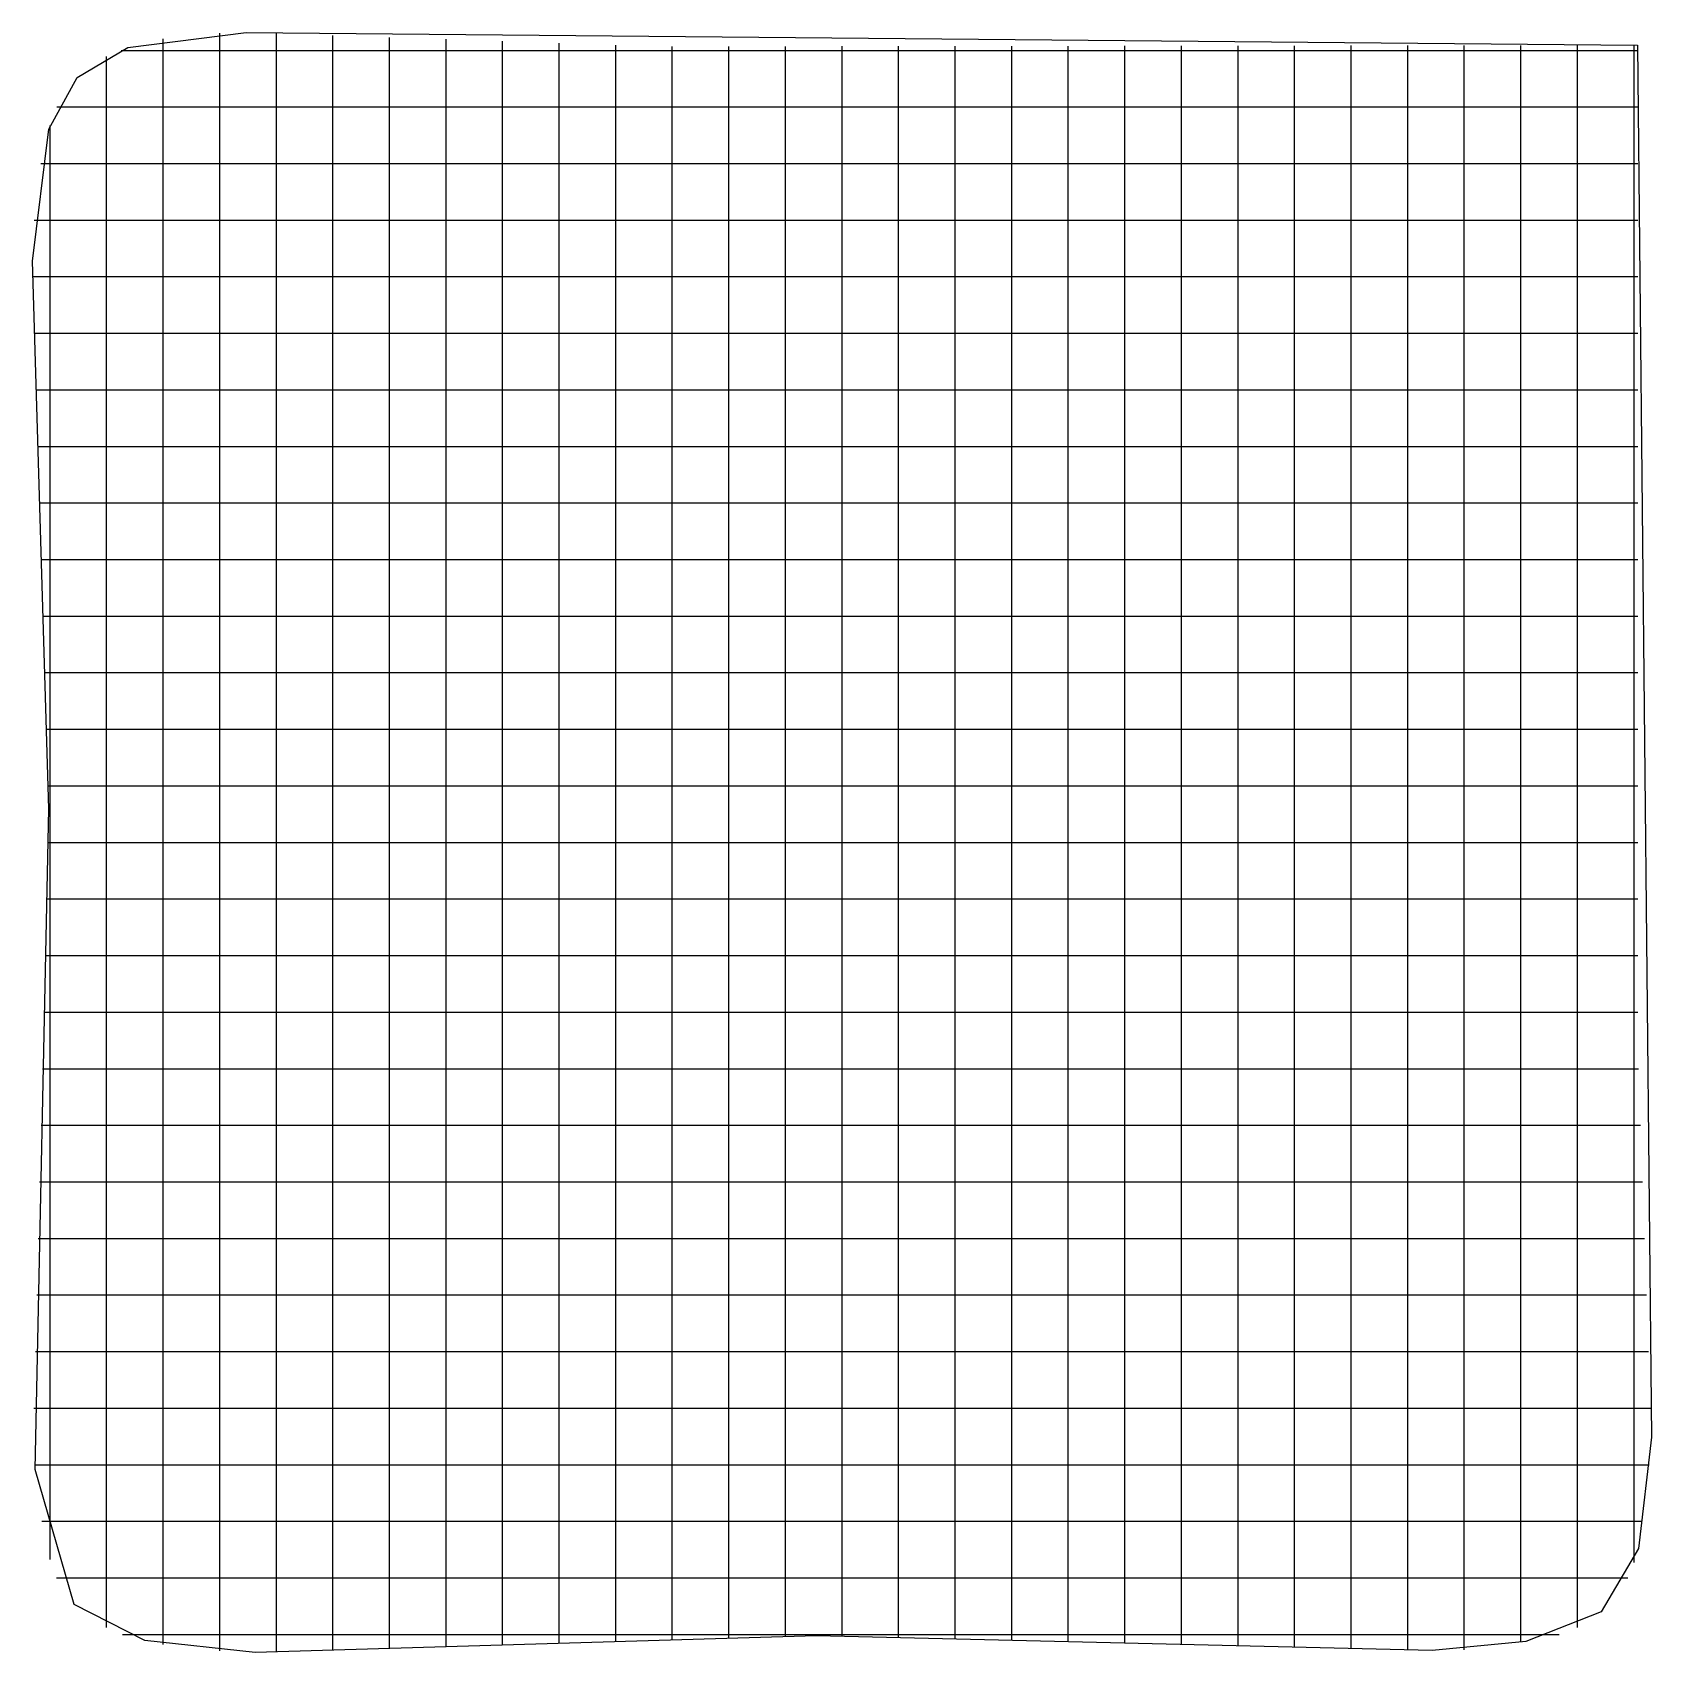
# Model space of a CAD drawing. Header units: metres. Extents: x 0.4 to 14.7, y 0.4 to 14.8.
import ezdxf

# ---------------------------------------------------------------- set-up
doc = ezdxf.new("R2010")
doc.units = ezdxf.units.M

msp = doc.modelspace()

# ---------------------------------------------------------------- linework, layer by layer
for p, q in [((1.593, 14.687), (1.593, 14.695)), ((1.593, 13.43), (1.593, 14.687)), ((2.093, 14.743), (2.093, 14.744)), ((2.093, 14.735), (2.093, 14.743)), ((2.093, 13.374), (2.093, 14.735)), ((2.593, 14.734), (2.593, 14.742)), ((2.593, 13.366), (2.593, 14.734)), ((3.093, 14.716), (3.093, 14.724)), ((3.093, 13.381), (3.093, 14.716)), ((3.593, 14.699), (3.593, 14.707)), ((3.593, 13.396), (3.593, 14.699)), ((4.093, 14.682), (4.093, 14.69)), ((4.093, 13.41), (4.093, 14.682)), ((4.593, 14.664), (4.593, 14.672)), ((4.593, 13.425), (4.593, 14.664)), ((5.093, 14.647), (5.093, 14.655)), ((5.093, 13.44), (5.093, 14.647)), ((5.593, 14.629), (5.593, 14.637)), ((5.593, 13.455), (5.593, 14.629)), ((6.093, 14.617), (6.093, 14.625)), ((6.093, 13.471), (6.093, 14.617)), ((6.593, 14.618), (6.593, 14.626)), ((6.593, 13.485), (6.593, 14.618)), ((7.093, 14.619), (7.093, 14.627)), ((7.093, 13.501), (7.093, 14.619)), ((7.593, 14.62), (7.593, 14.628)), ((7.593, 13.497), (7.593, 14.62)), ((8.093, 14.62), (8.093, 14.628)), ((8.093, 13.485), (8.093, 14.62)), ((8.593, 14.621), (8.593, 14.629)), ((8.593, 13.474), (8.593, 14.621)), ((9.093, 14.622), (9.093, 14.63)), ((9.093, 13.462), (9.093, 14.622)), ((9.593, 14.622), (9.593, 14.63)), ((9.593, 13.45), (9.593, 14.622)), ((10.093, 14.623), (10.093, 14.631)), ((10.093, 13.439), (10.093, 14.623)), ((10.593, 14.624), (10.593, 14.632)), ((10.593, 13.427), (10.593, 14.624)), ((11.093, 14.625), (11.093, 14.633)), ((11.093, 13.415), (11.093, 14.625)), ((11.593, 14.625), (11.593, 14.633)), ((11.593, 13.404), (11.593, 14.625)), ((12.093, 14.626), (12.093, 14.634)), ((12.093, 13.392), (12.093, 14.626)), ((12.593, 14.627), (12.593, 14.635)), ((12.593, 13.38), (12.593, 14.627)), ((13.093, 14.628), (13.093, 14.636)), ((13.093, 13.38), (13.093, 14.628)), ((13.593, 14.628), (13.593, 14.636)), ((13.593, 13.447), (13.593, 14.628)), ((14.093, 14.629), (14.093, 14.637)), ((14.093, 13.574), (14.093, 14.629)), ((14.593, 14.63), (14.593, 14.638)), ((14.593, 14.131), (14.593, 14.63)), ((1.093, 14.529), (1.093, 14.537)), ((1.093, 13.572), (1.093, 14.529)), ((1.221, 14.592), (1.229, 14.592)), ((1.221, 14.592), (1.229, 14.592)), ((1.229, 14.592), (1.721, 14.592)), ((1.721, 14.592), (2.013, 14.592)), ((2.013, 14.592), (2.052, 14.592)), ((2.052, 14.592), (3.513, 14.592)), ((3.513, 14.592), (3.521, 14.592)), ((3.521, 14.592), (3.813, 14.592)), ((3.813, 14.592), (3.852, 14.592)), ((3.852, 14.592), (5.313, 14.592)), ((5.313, 14.592), (5.321, 14.592)), ((5.321, 14.592), (5.613, 14.592)), ((5.613, 14.592), (5.635, 14.592)), ((5.635, 14.592), (5.643, 14.592)), ((5.643, 14.592), (7.104, 14.592)), ((7.104, 14.592), (7.143, 14.592)), ((7.143, 14.592), (7.435, 14.592)), ((7.435, 14.592), (7.443, 14.592)), ((7.443, 14.592), (8.904, 14.592)), ((8.904, 14.592), (8.943, 14.592)), ((8.943, 14.592), (9.235, 14.592)), ((9.235, 14.592), (9.243, 14.592)), ((9.243, 14.592), (10.704, 14.592)), ((10.704, 14.592), (10.743, 14.592)), ((10.743, 14.592), (11.035, 14.592)), ((11.035, 14.592), (11.043, 14.592)), ((11.043, 14.592), (12.504, 14.592)), ((12.504, 14.592), (12.543, 14.592)), ((12.543, 14.592), (12.835, 14.592)), ((12.835, 14.592), (12.843, 14.592)), ((12.843, 14.592), (14.304, 14.592)), ((14.304, 14.592), (14.334, 14.592)), ((14.334, 14.592), (14.626, 14.592)), ((0.654, 14.092), (0.662, 14.092)), ((0.654, 14.092), (0.662, 14.092)), ((0.662, 14.092), (1.706, 14.092)), ((1.706, 14.092), (1.745, 14.092)), ((1.745, 14.092), (2.037, 14.092)), ((2.037, 14.092), (2.045, 14.092)), ((2.045, 14.092), (3.506, 14.092)), ((3.506, 14.092), (3.545, 14.092)), ((3.545, 14.092), (3.837, 14.092)), ((3.837, 14.092), (3.845, 14.092)), ((3.845, 14.092), (5.306, 14.092)), ((5.306, 14.092), (5.345, 14.092)), ((5.345, 14.092), (5.637, 14.092)), ((5.637, 14.092), (5.645, 14.092)), ((5.645, 14.092), (7.106, 14.092)), ((7.106, 14.092), (7.145, 14.092)), ((7.145, 14.092), (7.437, 14.092)), ((7.437, 14.092), (7.445, 14.092)), ((7.445, 14.092), (8.906, 14.092)), ((8.906, 14.092), (8.945, 14.092)), ((8.945, 14.092), (9.237, 14.092)), ((9.237, 14.092), (9.245, 14.092)), ((9.245, 14.092), (10.706, 14.092)), ((10.706, 14.092), (10.745, 14.092)), ((10.745, 14.092), (11.037, 14.092)), ((11.037, 14.092), (11.045, 14.092)), ((11.045, 14.092), (12.506, 14.092)), ((12.506, 14.092), (12.545, 14.092)), ((12.545, 14.092), (12.837, 14.092)), ((12.837, 14.092), (12.845, 14.092)), ((12.845, 14.092), (14.306, 14.092)), ((14.306, 14.092), (14.334, 14.092)), ((14.334, 14.092), (14.626, 14.092)), ((14.593, 13.84), (14.593, 14.131)), ((0.593, 13.856), (0.593, 13.929)), ((0.593, 13.848), (0.593, 13.856)), ((0.593, 12.387), (0.593, 13.848)), ((14.593, 13.801), (14.593, 13.84)), ((14.593, 12.339), (14.593, 13.801)), ((0.511, 13.592), (0.519, 13.592)), ((0.511, 13.592), (0.519, 13.592)), ((0.519, 13.592), (1.702, 13.592)), ((1.093, 13.533), (1.093, 13.572)), ((1.093, 13.241), (1.093, 13.533)), ((1.702, 13.592), (1.741, 13.592)), ((1.741, 13.592), (2.033, 13.592)), ((2.033, 13.592), (2.041, 13.592)), ((2.041, 13.592), (3.502, 13.592)), ((3.502, 13.592), (3.541, 13.592)), ((3.541, 13.592), (3.833, 13.592)), ((3.833, 13.592), (3.841, 13.592)), ((3.841, 13.592), (5.302, 13.592)), ((5.302, 13.592), (5.341, 13.592)), ((5.341, 13.592), (5.633, 13.592)), ((5.633, 13.592), (5.641, 13.592)), ((5.641, 13.592), (7.102, 13.592)), ((6.093, 13.432), (6.093, 13.471)), ((6.593, 13.447), (6.593, 13.485)), ((7.093, 13.462), (7.093, 13.501)), ((7.093, 13.17), (7.093, 13.462)), ((7.102, 13.592), (7.141, 13.592)), ((7.141, 13.592), (7.433, 13.592)), ((7.433, 13.592), (7.441, 13.592)), ((7.441, 13.592), (8.902, 13.592)), ((7.593, 13.458), (7.593, 13.497)), ((8.093, 13.447), (8.093, 13.485)), ((8.593, 13.435), (8.593, 13.474)), ((8.902, 13.592), (8.941, 13.592)), ((8.941, 13.592), (9.233, 13.592)), ((9.093, 13.423), (9.093, 13.462)), ((9.233, 13.592), (9.241, 13.592)), ((9.241, 13.592), (10.702, 13.592)), ((10.702, 13.592), (10.741, 13.592)), ((10.741, 13.592), (11.033, 13.592)), ((11.033, 13.592), (11.041, 13.592)), ((11.041, 13.592), (12.502, 13.592)), ((12.502, 13.592), (12.541, 13.592)), ((12.541, 13.592), (12.833, 13.592)), ((12.833, 13.592), (12.841, 13.592)), ((12.841, 13.592), (14.302, 13.592)), ((14.093, 13.535), (14.093, 13.574)), ((14.093, 13.243), (14.093, 13.535)), ((14.302, 13.592), (14.334, 13.592)), ((14.334, 13.592), (14.626, 13.592)), ((1.593, 13.391), (1.593, 13.43)), ((1.593, 13.099), (1.593, 13.391)), ((2.093, 13.336), (2.093, 13.374)), ((2.093, 13.044), (2.093, 13.336)), ((2.593, 13.327), (2.593, 13.366)), ((2.593, 13.035), (2.593, 13.327)), ((3.093, 13.342), (3.093, 13.381)), ((3.093, 13.05), (3.093, 13.342)), ((3.593, 13.357), (3.593, 13.396)), ((3.593, 13.065), (3.593, 13.357)), ((4.093, 13.371), (4.093, 13.41)), ((4.093, 13.08), (4.093, 13.371)), ((4.593, 13.386), (4.593, 13.425)), ((4.593, 13.094), (4.593, 13.386)), ((5.093, 13.402), (5.093, 13.44)), ((5.093, 13.109), (5.093, 13.402)), ((5.593, 13.417), (5.593, 13.455)), ((5.593, 13.124), (5.593, 13.417)), ((6.093, 13.14), (6.093, 13.432)), ((6.593, 13.155), (6.593, 13.447)), ((7.593, 13.166), (7.593, 13.458)), ((8.093, 13.154), (8.093, 13.447)), ((8.593, 13.143), (8.593, 13.435)), ((9.093, 13.131), (9.093, 13.423)), ((9.593, 13.412), (9.593, 13.45)), ((9.593, 13.119), (9.593, 13.412)), ((10.093, 13.4), (10.093, 13.439)), ((10.093, 13.108), (10.093, 13.4)), ((10.593, 13.388), (10.593, 13.427)), ((10.593, 13.096), (10.593, 13.388)), ((11.093, 13.377), (11.093, 13.415)), ((11.093, 13.084), (11.093, 13.377)), ((11.593, 13.365), (11.593, 13.404)), ((11.593, 13.073), (11.593, 13.365)), ((12.093, 13.353), (12.093, 13.392)), ((12.093, 13.061), (12.093, 13.353)), ((12.593, 13.342), (12.593, 13.38)), ((12.593, 13.049), (12.593, 13.342)), ((13.093, 13.342), (13.093, 13.38)), ((13.093, 13.049), (13.093, 13.342)), ((13.593, 13.408), (13.593, 13.447)), ((13.593, 13.116), (13.593, 13.408)), ((1.093, 13.233), (1.093, 13.241)), ((1.093, 11.772), (1.093, 13.233)), ((14.093, 13.235), (14.093, 13.243)), ((14.093, 11.774), (14.093, 13.235)), ((0.451, 13.092), (0.459, 13.092)), ((0.451, 13.092), (0.459, 13.092)), ((0.459, 13.092), (1.701, 13.092)), ((1.593, 13.091), (1.593, 13.099)), ((1.593, 11.63), (1.593, 13.091)), ((1.701, 13.092), (1.74, 13.092)), ((1.74, 13.092), (2.032, 13.092)), ((2.032, 13.092), (2.04, 13.092)), ((2.04, 13.092), (3.501, 13.092)), ((2.093, 13.037), (2.093, 13.044)), ((2.093, 11.574), (2.093, 13.037)), ((2.593, 13.027), (2.593, 13.035)), ((3.093, 13.042), (3.093, 13.05)), ((3.093, 11.581), (3.093, 13.042)), ((3.501, 13.092), (3.54, 13.092)), ((3.54, 13.092), (3.832, 13.092)), ((3.593, 13.057), (3.593, 13.065)), ((3.593, 11.596), (3.593, 13.057)), ((3.832, 13.092), (3.84, 13.092)), ((3.84, 13.092), (5.301, 13.092)), ((4.093, 13.072), (4.093, 13.08)), ((4.093, 11.61), (4.093, 13.072)), ((4.593, 13.086), (4.593, 13.094)), ((4.593, 11.625), (4.593, 13.086)), ((5.093, 13.102), (5.093, 13.109)), ((5.093, 11.64), (5.093, 13.102)), ((5.301, 13.092), (5.34, 13.092)), ((5.34, 13.092), (5.632, 13.092)), ((5.593, 13.117), (5.593, 13.124)), ((5.593, 11.655), (5.593, 13.117)), ((5.632, 13.092), (5.64, 13.092)), ((5.64, 13.092), (7.101, 13.092)), ((6.093, 13.132), (6.093, 13.14)), ((6.093, 11.671), (6.093, 13.132)), ((6.593, 13.148), (6.593, 13.155)), ((6.593, 11.685), (6.593, 13.148)), ((7.093, 13.162), (7.093, 13.17)), ((7.093, 11.701), (7.093, 13.162)), ((7.101, 13.092), (7.14, 13.092)), ((7.14, 13.092), (7.432, 13.092)), ((7.432, 13.092), (7.44, 13.092)), ((7.44, 13.092), (8.901, 13.092)), ((7.593, 13.158), (7.593, 13.166)), ((7.593, 11.697), (7.593, 13.158)), ((8.093, 13.147), (8.093, 13.154)), ((8.093, 11.685), (8.093, 13.147)), ((8.593, 13.135), (8.593, 13.143)), ((8.593, 11.674), (8.593, 13.135)), ((8.901, 13.092), (8.94, 13.092)), ((8.94, 13.092), (9.232, 13.092)), ((9.093, 13.123), (9.093, 13.131)), ((9.093, 11.662), (9.093, 13.123)), ((9.232, 13.092), (9.24, 13.092)), ((9.24, 13.092), (10.701, 13.092)), ((9.593, 13.112), (9.593, 13.119)), ((9.593, 11.65), (9.593, 13.112)), ((10.093, 13.1), (10.093, 13.108)), ((10.093, 11.639), (10.093, 13.1)), ((10.593, 13.088), (10.593, 13.096)), ((10.593, 11.627), (10.593, 13.088)), ((10.701, 13.092), (10.74, 13.092)), ((10.74, 13.092), (11.032, 13.092)), ((11.032, 13.092), (11.04, 13.092)), ((11.04, 13.092), (12.501, 13.092)), ((11.093, 13.077), (11.093, 13.084)), ((11.093, 11.615), (11.093, 13.077)), ((11.593, 13.065), (11.593, 13.073)), ((11.593, 11.604), (11.593, 13.065)), ((12.093, 13.053), (12.093, 13.061)), ((12.093, 11.592), (12.093, 13.053)), ((12.501, 13.092), (12.54, 13.092)), ((12.54, 13.092), (12.832, 13.092)), ((12.593, 13.042), (12.593, 13.049)), ((12.593, 11.58), (12.593, 13.042)), ((12.832, 13.092), (12.84, 13.092)), ((12.84, 13.092), (14.301, 13.092)), ((13.093, 13.042), (13.093, 13.049)), ((13.093, 11.58), (13.093, 13.042)), ((13.593, 13.108), (13.593, 13.116)), ((13.593, 11.647), (13.593, 13.108)), ((14.301, 13.092), (14.334, 13.092)), ((14.334, 13.092), (14.626, 13.092)), ((2.593, 11.566), (2.593, 13.027)), ((0.438, 12.592), (0.446, 12.592)), ((0.438, 12.592), (0.446, 12.592)), ((0.446, 12.592), (1.701, 12.592)), ((1.701, 12.592), (1.739, 12.592)), ((1.739, 12.592), (2.031, 12.592)), ((2.031, 12.592), (2.039, 12.592)), ((2.039, 12.592), (3.501, 12.592)), ((3.501, 12.592), (3.539, 12.592)), ((3.539, 12.592), (3.831, 12.592)), ((3.831, 12.592), (3.839, 12.592)), ((3.839, 12.592), (5.301, 12.592)), ((5.301, 12.592), (5.339, 12.592)), ((5.339, 12.592), (5.631, 12.592)), ((5.631, 12.592), (5.639, 12.592)), ((5.639, 12.592), (7.101, 12.592)), ((7.101, 12.592), (7.139, 12.592)), ((7.139, 12.592), (7.431, 12.592)), ((7.431, 12.592), (7.439, 12.592)), ((7.439, 12.592), (8.901, 12.592)), ((8.901, 12.592), (8.939, 12.592)), ((8.939, 12.592), (9.231, 12.592)), ((9.231, 12.592), (9.239, 12.592)), ((9.239, 12.592), (10.701, 12.592)), ((10.701, 12.592), (10.739, 12.592)), ((10.739, 12.592), (11.031, 12.592)), ((11.031, 12.592), (11.039, 12.592)), ((11.039, 12.592), (12.501, 12.592)), ((12.501, 12.592), (12.539, 12.592)), ((12.539, 12.592), (12.831, 12.592)), ((12.831, 12.592), (12.839, 12.592)), ((12.839, 12.592), (14.301, 12.592)), ((14.301, 12.592), (14.334, 12.592)), ((14.334, 12.592), (14.626, 12.592)), ((0.593, 12.348), (0.593, 12.387)), ((0.593, 12.056), (0.593, 12.348)), ((14.593, 12.331), (14.593, 12.339)), ((14.593, 12.04), (14.593, 12.331)), ((0.453, 12.092), (0.461, 12.092)), ((0.453, 12.092), (0.461, 12.092)), ((0.461, 12.092), (1.701, 12.092)), ((0.593, 12.048), (0.593, 12.056)), ((0.593, 10.587), (0.593, 12.048)), ((1.701, 12.092), (1.74, 12.092)), ((1.74, 12.092), (2.032, 12.092)), ((2.032, 12.092), (2.04, 12.092)), ((2.04, 12.092), (3.501, 12.092)), ((3.501, 12.092), (3.54, 12.092)), ((3.54, 12.092), (3.832, 12.092)), ((3.832, 12.092), (3.84, 12.092)), ((3.84, 12.092), (5.301, 12.092)), ((5.301, 12.092), (5.34, 12.092)), ((5.34, 12.092), (5.632, 12.092)), ((5.632, 12.092), (5.64, 12.092)), ((5.64, 12.092), (7.101, 12.092)), ((7.101, 12.092), (7.14, 12.092)), ((7.14, 12.092), (7.432, 12.092)), ((7.432, 12.092), (7.44, 12.092)), ((7.44, 12.092), (8.901, 12.092)), ((8.901, 12.092), (8.94, 12.092)), ((8.94, 12.092), (9.232, 12.092)), ((9.232, 12.092), (9.24, 12.092)), ((9.24, 12.092), (10.701, 12.092)), ((10.701, 12.092), (10.74, 12.092)), ((10.74, 12.092), (11.032, 12.092)), ((11.032, 12.092), (11.04, 12.092)), ((11.04, 12.092), (12.501, 12.092)), ((12.501, 12.092), (12.54, 12.092)), ((12.54, 12.092), (12.832, 12.092)), ((12.832, 12.092), (12.84, 12.092)), ((12.84, 12.092), (14.301, 12.092)), ((14.301, 12.092), (14.334, 12.092)), ((14.334, 12.092), (14.626, 12.092)), ((14.593, 12.001), (14.593, 12.04)), ((14.593, 10.539), (14.593, 12.001)), ((1.093, 11.733), (1.093, 11.772)), ((14.093, 11.735), (14.093, 11.774)), ((1.093, 11.441), (1.093, 11.733)), ((1.593, 11.591), (1.593, 11.63)), ((4.093, 11.571), (4.093, 11.61)), ((4.593, 11.586), (4.593, 11.625)), ((5.093, 11.602), (5.093, 11.64)), ((5.093, 11.309), (5.093, 11.602)), ((5.593, 11.617), (5.593, 11.655)), ((5.593, 11.324), (5.593, 11.617)), ((6.093, 11.632), (6.093, 11.671)), ((6.093, 11.34), (6.093, 11.632)), ((6.593, 11.647), (6.593, 11.685)), ((6.593, 11.355), (6.593, 11.647)), ((7.093, 11.662), (7.093, 11.701)), ((7.093, 11.37), (7.093, 11.662)), ((7.593, 11.658), (7.593, 11.697)), ((7.593, 11.366), (7.593, 11.658)), ((8.093, 11.647), (8.093, 11.685)), ((8.093, 11.354), (8.093, 11.647)), ((8.593, 11.635), (8.593, 11.674)), ((8.593, 11.343), (8.593, 11.635)), ((9.093, 11.623), (9.093, 11.662)), ((9.093, 11.331), (9.093, 11.623)), ((9.593, 11.612), (9.593, 11.65)), ((9.593, 11.319), (9.593, 11.612)), ((10.093, 11.6), (10.093, 11.639)), ((10.093, 11.308), (10.093, 11.6)), ((10.593, 11.588), (10.593, 11.627)), ((11.093, 11.577), (11.093, 11.615)), ((11.593, 11.565), (11.593, 11.604)), ((13.593, 11.608), (13.593, 11.647)), ((13.593, 11.316), (13.593, 11.608)), ((14.093, 11.443), (14.093, 11.735)), ((0.468, 11.592), (0.476, 11.592)), ((0.468, 11.592), (0.476, 11.592)), ((0.476, 11.592), (1.701, 11.592)), ((1.593, 11.299), (1.593, 11.591)), ((1.701, 11.592), (1.74, 11.592)), ((1.74, 11.592), (2.032, 11.592)), ((2.032, 11.592), (2.04, 11.592)), ((2.04, 11.592), (3.501, 11.592)), ((2.093, 11.536), (2.093, 11.574)), ((2.093, 11.244), (2.093, 11.536)), ((2.593, 11.527), (2.593, 11.566)), ((2.593, 11.235), (2.593, 11.527)), ((3.093, 11.542), (3.093, 11.581)), ((3.093, 11.25), (3.093, 11.542)), ((3.501, 11.592), (3.54, 11.592)), ((3.54, 11.592), (3.832, 11.592)), ((3.593, 11.557), (3.593, 11.596)), ((3.593, 11.265), (3.593, 11.557)), ((3.832, 11.592), (3.84, 11.592)), ((3.84, 11.592), (5.301, 11.592)), ((4.093, 11.28), (4.093, 11.571)), ((4.593, 11.294), (4.593, 11.586)), ((5.301, 11.592), (5.34, 11.592)), ((5.34, 11.592), (5.632, 11.592)), ((5.632, 11.592), (5.64, 11.592)), ((5.64, 11.592), (7.101, 11.592)), ((7.101, 11.592), (7.14, 11.592)), ((7.14, 11.592), (7.432, 11.592)), ((7.432, 11.592), (7.44, 11.592)), ((7.44, 11.592), (8.901, 11.592)), ((8.901, 11.592), (8.94, 11.592)), ((8.94, 11.592), (9.232, 11.592)), ((9.232, 11.592), (9.24, 11.592)), ((9.24, 11.592), (10.701, 11.592)), ((10.593, 11.296), (10.593, 11.588)), ((10.701, 11.592), (10.74, 11.592)), ((10.74, 11.592), (11.032, 11.592)), ((11.032, 11.592), (11.04, 11.592)), ((11.04, 11.592), (12.501, 11.592)), ((11.093, 11.284), (11.093, 11.577)), ((11.593, 11.273), (11.593, 11.565)), ((12.093, 11.553), (12.093, 11.592)), ((12.093, 11.261), (12.093, 11.553)), ((12.501, 11.592), (12.54, 11.592)), ((12.54, 11.592), (12.832, 11.592)), ((12.593, 11.542), (12.593, 11.58)), ((12.593, 11.249), (12.593, 11.542)), ((12.832, 11.592), (12.84, 11.592)), ((12.84, 11.592), (14.301, 11.592)), ((13.093, 11.542), (13.093, 11.58)), ((13.093, 11.249), (13.093, 11.542)), ((14.301, 11.592), (14.334, 11.592)), ((14.334, 11.592), (14.626, 11.592)), ((1.093, 11.433), (1.093, 11.441)), ((1.093, 9.972), (1.093, 11.433)), ((5.593, 11.317), (5.593, 11.324)), ((5.593, 9.855), (5.593, 11.317)), ((6.093, 11.332), (6.093, 11.34)), ((6.093, 9.871), (6.093, 11.332)), ((6.593, 11.348), (6.593, 11.355)), ((6.593, 9.885), (6.593, 11.348)), ((7.093, 11.362), (7.093, 11.37)), ((7.093, 9.901), (7.093, 11.362)), ((7.593, 11.358), (7.593, 11.366)), ((7.593, 9.897), (7.593, 11.358)), ((8.093, 11.347), (8.093, 11.354)), ((8.093, 9.885), (8.093, 11.347)), ((8.593, 11.335), (8.593, 11.343)), ((8.593, 9.874), (8.593, 11.335)), ((9.093, 11.323), (9.093, 11.331)), ((9.093, 9.862), (9.093, 11.323)), ((9.593, 11.312), (9.593, 11.319)), ((13.593, 11.308), (13.593, 11.316)), ((14.093, 11.435), (14.093, 11.443)), ((14.093, 9.974), (14.093, 11.435)), ((1.593, 11.291), (1.593, 11.299)), ((1.593, 9.83), (1.593, 11.291)), ((2.093, 11.237), (2.093, 11.244)), ((2.093, 9.774), (2.093, 11.237)), ((2.593, 11.227), (2.593, 11.235)), ((2.593, 9.766), (2.593, 11.227)), ((3.093, 11.242), (3.093, 11.25)), ((3.093, 9.781), (3.093, 11.242)), ((3.593, 11.257), (3.593, 11.265)), ((3.593, 9.796), (3.593, 11.257)), ((4.093, 11.272), (4.093, 11.28)), ((4.093, 9.81), (4.093, 11.272)), ((4.593, 11.286), (4.593, 11.294)), ((4.593, 9.825), (4.593, 11.286)), ((5.093, 11.302), (5.093, 11.309)), ((5.093, 9.84), (5.093, 11.302)), ((9.593, 9.85), (9.593, 11.312)), ((10.093, 11.3), (10.093, 11.308)), ((10.093, 9.839), (10.093, 11.3)), ((10.593, 11.288), (10.593, 11.296)), ((10.593, 9.827), (10.593, 11.288)), ((11.093, 11.277), (11.093, 11.284)), ((11.093, 9.815), (11.093, 11.277)), ((11.593, 11.265), (11.593, 11.273)), ((11.593, 9.804), (11.593, 11.265)), ((12.093, 11.253), (12.093, 11.261)), ((12.093, 9.792), (12.093, 11.253)), ((12.593, 11.242), (12.593, 11.249)), ((12.593, 9.78), (12.593, 11.242)), ((13.093, 11.242), (13.093, 11.249)), ((13.093, 9.78), (13.093, 11.242)), ((13.593, 9.847), (13.593, 11.308)), ((0.484, 11.092), (0.492, 11.092)), ((0.484, 11.092), (0.492, 11.092)), ((0.492, 11.092), (1.702, 11.092)), ((1.702, 11.092), (1.74, 11.092)), ((1.74, 11.092), (2.033, 11.092)), ((2.033, 11.092), (2.04, 11.092)), ((2.04, 11.092), (3.502, 11.092)), ((3.502, 11.092), (3.54, 11.092)), ((3.54, 11.092), (3.833, 11.092)), ((3.833, 11.092), (3.84, 11.092)), ((3.84, 11.092), (5.302, 11.092)), ((5.302, 11.092), (5.34, 11.092)), ((5.34, 11.092), (5.633, 11.092)), ((5.633, 11.092), (5.64, 11.092)), ((5.64, 11.092), (7.102, 11.092)), ((7.102, 11.092), (7.14, 11.092)), ((7.14, 11.092), (7.433, 11.092)), ((7.433, 11.092), (7.44, 11.092)), ((7.44, 11.092), (8.902, 11.092)), ((8.902, 11.092), (8.94, 11.092)), ((8.94, 11.092), (9.233, 11.092)), ((9.233, 11.092), (9.24, 11.092)), ((9.24, 11.092), (10.702, 11.092)), ((10.702, 11.092), (10.74, 11.092)), ((10.74, 11.092), (11.033, 11.092)), ((11.033, 11.092), (11.04, 11.092)), ((11.04, 11.092), (12.502, 11.092)), ((12.502, 11.092), (12.54, 11.092)), ((12.54, 11.092), (12.833, 11.092)), ((12.833, 11.092), (12.84, 11.092)), ((12.84, 11.092), (14.302, 11.092)), ((14.302, 11.092), (14.334, 11.092)), ((14.334, 11.092), (14.626, 11.092)), ((0.499, 10.592), (0.507, 10.592)), ((0.499, 10.592), (0.507, 10.592)), ((0.507, 10.592), (1.702, 10.592)), ((0.593, 10.548), (0.593, 10.587)), ((0.593, 10.256), (0.593, 10.548)), ((1.702, 10.592), (1.741, 10.592)), ((1.741, 10.592), (2.033, 10.592)), ((2.033, 10.592), (2.041, 10.592)), ((2.041, 10.592), (3.502, 10.592)), ((3.502, 10.592), (3.541, 10.592)), ((3.541, 10.592), (3.833, 10.592)), ((3.833, 10.592), (3.841, 10.592)), ((3.841, 10.592), (5.302, 10.592)), ((5.302, 10.592), (5.341, 10.592)), ((5.341, 10.592), (5.633, 10.592)), ((5.633, 10.592), (5.641, 10.592)), ((5.641, 10.592), (7.102, 10.592)), ((7.102, 10.592), (7.141, 10.592)), ((7.141, 10.592), (7.433, 10.592)), ((7.433, 10.592), (7.441, 10.592)), ((7.441, 10.592), (8.902, 10.592)), ((8.902, 10.592), (8.941, 10.592)), ((8.941, 10.592), (9.233, 10.592)), ((9.233, 10.592), (9.241, 10.592)), ((9.241, 10.592), (10.702, 10.592)), ((10.702, 10.592), (10.741, 10.592)), ((10.741, 10.592), (11.033, 10.592)), ((11.033, 10.592), (11.041, 10.592)), ((11.041, 10.592), (12.502, 10.592)), ((12.502, 10.592), (12.541, 10.592)), ((12.541, 10.592), (12.833, 10.592)), ((12.833, 10.592), (12.841, 10.592)), ((12.841, 10.592), (14.302, 10.592)), ((14.302, 10.592), (14.334, 10.592)), ((14.334, 10.592), (14.626, 10.592)), ((14.593, 10.531), (14.593, 10.539)), ((14.593, 10.24), (14.593, 10.531)), ((0.593, 10.248), (0.593, 10.256)), ((0.593, 8.787), (0.593, 10.248)), ((14.593, 10.201), (14.593, 10.24)), ((14.593, 8.739), (14.593, 10.201)), ((0.514, 10.092), (0.522, 10.092)), ((0.514, 10.092), (0.522, 10.092)), ((0.522, 10.092), (1.702, 10.092)), ((1.702, 10.092), (1.741, 10.092)), ((1.741, 10.092), (2.033, 10.092)), ((2.033, 10.092), (2.041, 10.092)), ((2.041, 10.092), (3.502, 10.092)), ((3.502, 10.092), (3.541, 10.092)), ((3.541, 10.092), (3.833, 10.092)), ((3.833, 10.092), (3.841, 10.092)), ((3.841, 10.092), (5.302, 10.092)), ((5.302, 10.092), (5.341, 10.092)), ((5.341, 10.092), (5.633, 10.092)), ((5.633, 10.092), (5.641, 10.092)), ((5.641, 10.092), (7.102, 10.092)), ((7.102, 10.092), (7.141, 10.092)), ((7.141, 10.092), (7.433, 10.092)), ((7.433, 10.092), (7.441, 10.092)), ((7.441, 10.092), (8.902, 10.092)), ((8.902, 10.092), (8.941, 10.092)), ((8.941, 10.092), (9.233, 10.092)), ((9.233, 10.092), (9.241, 10.092)), ((9.241, 10.092), (10.702, 10.092)), ((10.702, 10.092), (10.741, 10.092)), ((10.741, 10.092), (11.033, 10.092)), ((11.033, 10.092), (11.041, 10.092)), ((11.041, 10.092), (12.502, 10.092)), ((12.502, 10.092), (12.541, 10.092)), ((12.541, 10.092), (12.833, 10.092)), ((12.833, 10.092), (12.841, 10.092)), ((12.841, 10.092), (14.302, 10.092)), ((14.302, 10.092), (14.334, 10.092)), ((14.334, 10.092), (14.626, 10.092)), ((1.093, 9.933), (1.093, 9.972)), ((1.093, 9.641), (1.093, 9.933)), ((6.593, 9.847), (6.593, 9.885)), ((7.093, 9.862), (7.093, 9.901)), ((7.593, 9.858), (7.593, 9.897)), ((8.093, 9.847), (8.093, 9.885)), ((14.093, 9.935), (14.093, 9.974)), ((14.093, 9.643), (14.093, 9.935)), ((1.593, 9.791), (1.593, 9.83)), ((1.593, 9.499), (1.593, 9.791)), ((2.093, 9.736), (2.093, 9.774)), ((2.593, 9.727), (2.593, 9.766)), ((3.093, 9.742), (3.093, 9.781)), ((3.093, 9.45), (3.093, 9.742)), ((3.593, 9.757), (3.593, 9.796)), ((3.593, 9.465), (3.593, 9.757)), ((4.093, 9.771), (4.093, 9.81)), ((4.093, 9.48), (4.093, 9.771)), ((4.593, 9.786), (4.593, 9.825)), ((4.593, 9.494), (4.593, 9.786)), ((5.093, 9.802), (5.093, 9.84)), ((5.093, 9.509), (5.093, 9.802)), ((5.593, 9.817), (5.593, 9.855)), ((5.593, 9.524), (5.593, 9.817)), ((6.093, 9.832), (6.093, 9.871)), ((6.093, 9.54), (6.093, 9.832)), ((6.593, 9.555), (6.593, 9.847)), ((7.093, 9.57), (7.093, 9.862)), ((7.593, 9.566), (7.593, 9.858)), ((8.093, 9.554), (8.093, 9.847)), ((8.593, 9.835), (8.593, 9.874)), ((8.593, 9.543), (8.593, 9.835)), ((9.093, 9.823), (9.093, 9.862)), ((9.093, 9.531), (9.093, 9.823)), ((9.593, 9.812), (9.593, 9.85)), ((9.593, 9.519), (9.593, 9.812)), ((10.093, 9.8), (10.093, 9.839)), ((10.093, 9.508), (10.093, 9.8)), ((10.593, 9.788), (10.593, 9.827)), ((10.593, 9.496), (10.593, 9.788)), ((11.093, 9.777), (11.093, 9.815)), ((11.093, 9.484), (11.093, 9.777)), ((11.593, 9.765), (11.593, 9.804)), ((11.593, 9.473), (11.593, 9.765)), ((12.093, 9.753), (12.093, 9.792)), ((12.093, 9.461), (12.093, 9.753)), ((12.593, 9.742), (12.593, 9.78)), ((12.593, 9.449), (12.593, 9.742)), ((13.093, 9.742), (13.093, 9.78)), ((13.093, 9.449), (13.093, 9.742)), ((13.593, 9.808), (13.593, 9.847)), ((13.593, 9.516), (13.593, 9.808)), ((1.093, 9.633), (1.093, 9.641)), ((1.093, 8.172), (1.093, 9.633)), ((2.093, 9.444), (2.093, 9.736)), ((2.593, 9.435), (2.593, 9.727)), ((14.093, 9.635), (14.093, 9.643)), ((14.093, 8.174), (14.093, 9.635)), ((0.529, 9.592), (0.537, 9.592)), ((0.529, 9.592), (0.537, 9.592)), ((0.537, 9.592), (1.703, 9.592)), ((1.593, 9.491), (1.593, 9.499)), ((1.593, 8.03), (1.593, 9.491)), ((1.703, 9.592), (1.742, 9.592)), ((1.742, 9.592), (2.034, 9.592)), ((2.034, 9.592), (2.042, 9.592)), ((2.042, 9.592), (3.503, 9.592)), ((3.503, 9.592), (3.542, 9.592)), ((3.542, 9.592), (3.834, 9.592)), ((3.593, 9.457), (3.593, 9.465)), ((3.593, 7.996), (3.593, 9.457)), ((3.834, 9.592), (3.842, 9.592)), ((3.842, 9.592), (5.303, 9.592)), ((4.093, 9.472), (4.093, 9.48)), ((4.093, 8.01), (4.093, 9.472)), ((4.593, 9.486), (4.593, 9.494)), ((4.593, 8.025), (4.593, 9.486)), ((5.093, 9.502), (5.093, 9.509)), ((5.093, 8.04), (5.093, 9.502)), ((5.303, 9.592), (5.342, 9.592)), ((5.342, 9.592), (5.634, 9.592)), ((5.593, 9.517), (5.593, 9.524)), ((5.593, 8.055), (5.593, 9.517)), ((5.634, 9.592), (5.642, 9.592)), ((5.642, 9.592), (7.103, 9.592)), ((6.093, 9.532), (6.093, 9.54)), ((6.093, 8.071), (6.093, 9.532)), ((6.593, 9.548), (6.593, 9.555)), ((6.593, 8.085), (6.593, 9.548)), ((7.093, 9.562), (7.093, 9.57)), ((7.093, 8.101), (7.093, 9.562)), ((7.103, 9.592), (7.142, 9.592)), ((7.142, 9.592), (7.434, 9.592)), ((7.434, 9.592), (7.442, 9.592)), ((7.442, 9.592), (8.903, 9.592)), ((7.593, 9.558), (7.593, 9.566)), ((7.593, 8.097), (7.593, 9.558)), ((8.093, 9.547), (8.093, 9.554)), ((8.093, 8.085), (8.093, 9.547)), ((8.593, 9.535), (8.593, 9.543)), ((8.593, 8.074), (8.593, 9.535)), ((8.903, 9.592), (8.942, 9.592)), ((8.942, 9.592), (9.234, 9.592)), ((9.093, 9.523), (9.093, 9.531)), ((9.093, 8.062), (9.093, 9.523)), ((9.234, 9.592), (9.242, 9.592)), ((9.242, 9.592), (10.703, 9.592)), ((9.593, 9.512), (9.593, 9.519)), ((9.593, 8.05), (9.593, 9.512)), ((10.093, 9.5), (10.093, 9.508)), ((10.093, 8.039), (10.093, 9.5)), ((10.593, 9.488), (10.593, 9.496)), ((10.593, 8.027), (10.593, 9.488)), ((10.703, 9.592), (10.742, 9.592)), ((10.742, 9.592), (11.034, 9.592)), ((11.034, 9.592), (11.042, 9.592)), ((11.042, 9.592), (12.503, 9.592)), ((11.093, 9.477), (11.093, 9.484)), ((11.093, 8.015), (11.093, 9.477)), ((11.593, 9.465), (11.593, 9.473)), ((11.593, 8.004), (11.593, 9.465)), ((12.093, 9.453), (12.093, 9.461)), ((12.093, 7.992), (12.093, 9.453)), ((12.503, 9.592), (12.542, 9.592)), ((12.542, 9.592), (12.834, 9.592)), ((12.834, 9.592), (12.842, 9.592)), ((12.842, 9.592), (14.303, 9.592)), ((13.593, 9.508), (13.593, 9.516)), ((13.593, 8.047), (13.593, 9.508)), ((14.303, 9.592), (14.334, 9.592)), ((14.334, 9.592), (14.626, 9.592)), ((2.093, 9.437), (2.093, 9.444)), ((2.093, 7.974), (2.093, 9.437)), ((2.593, 9.427), (2.593, 9.435)), ((2.593, 7.966), (2.593, 9.427)), ((3.093, 9.442), (3.093, 9.45)), ((3.093, 7.981), (3.093, 9.442)), ((12.593, 9.442), (12.593, 9.449)), ((12.593, 7.98), (12.593, 9.442)), ((13.093, 9.442), (13.093, 9.449)), ((13.093, 7.98), (13.093, 9.442)), ((0.545, 9.092), (0.553, 9.092)), ((0.545, 9.092), (0.553, 9.092)), ((0.553, 9.092), (1.703, 9.092)), ((1.703, 9.092), (1.742, 9.092)), ((1.742, 9.092), (2.034, 9.092)), ((2.034, 9.092), (2.042, 9.092)), ((2.042, 9.092), (3.503, 9.092)), ((3.503, 9.092), (3.542, 9.092)), ((3.542, 9.092), (3.834, 9.092)), ((3.834, 9.092), (3.842, 9.092)), ((3.842, 9.092), (5.303, 9.092)), ((5.303, 9.092), (5.342, 9.092)), ((5.342, 9.092), (5.634, 9.092)), ((5.634, 9.092), (5.642, 9.092)), ((5.642, 9.092), (7.103, 9.092)), ((7.103, 9.092), (7.142, 9.092)), ((7.142, 9.092), (7.434, 9.092)), ((7.434, 9.092), (7.442, 9.092)), ((7.442, 9.092), (8.903, 9.092)), ((8.903, 9.092), (8.942, 9.092)), ((8.942, 9.092), (9.234, 9.092)), ((9.234, 9.092), (9.242, 9.092)), ((9.242, 9.092), (10.703, 9.092)), ((10.703, 9.092), (10.742, 9.092)), ((10.742, 9.092), (11.034, 9.092)), ((11.034, 9.092), (11.042, 9.092)), ((11.042, 9.092), (12.503, 9.092)), ((12.503, 9.092), (12.542, 9.092)), ((12.542, 9.092), (12.834, 9.092)), ((12.834, 9.092), (12.842, 9.092)), ((12.842, 9.092), (14.303, 9.092)), ((14.303, 9.092), (14.334, 9.092)), ((14.334, 9.092), (14.626, 9.092)), ((0.593, 8.748), (0.593, 8.787)), ((0.593, 8.456), (0.593, 8.748)), ((14.593, 8.731), (14.593, 8.739)), ((0.56, 8.592), (0.568, 8.592)), ((0.56, 8.592), (0.568, 8.592)), ((0.568, 8.592), (1.704, 8.592)), ((1.704, 8.592), (1.742, 8.592)), ((1.742, 8.592), (2.035, 8.592)), ((2.035, 8.592), (2.042, 8.592)), ((2.042, 8.592), (3.504, 8.592)), ((3.504, 8.592), (3.542, 8.592)), ((3.542, 8.592), (3.835, 8.592)), ((3.835, 8.592), (3.842, 8.592)), ((3.842, 8.592), (5.304, 8.592)), ((5.304, 8.592), (5.342, 8.592)), ((5.342, 8.592), (5.635, 8.592)), ((5.635, 8.592), (5.642, 8.592)), ((5.642, 8.592), (7.104, 8.592)), ((7.104, 8.592), (7.142, 8.592)), ((7.142, 8.592), (7.435, 8.592)), ((7.435, 8.592), (7.442, 8.592)), ((7.442, 8.592), (8.904, 8.592)), ((8.904, 8.592), (8.942, 8.592)), ((8.942, 8.592), (9.235, 8.592)), ((9.235, 8.592), (9.242, 8.592)), ((9.242, 8.592), (10.704, 8.592)), ((10.704, 8.592), (10.742, 8.592)), ((10.742, 8.592), (11.035, 8.592)), ((11.035, 8.592), (11.042, 8.592)), ((11.042, 8.592), (12.504, 8.592)), ((12.504, 8.592), (12.542, 8.592)), ((12.542, 8.592), (12.835, 8.592)), ((12.835, 8.592), (12.842, 8.592)), ((12.842, 8.592), (14.304, 8.592)), ((14.304, 8.592), (14.334, 8.592)), ((14.334, 8.592), (14.626, 8.592)), ((14.593, 8.44), (14.593, 8.731)), ((0.593, 8.448), (0.593, 8.456)), ((0.593, 6.987), (0.593, 8.448)), ((14.593, 8.401), (14.593, 8.44)), ((14.593, 6.939), (14.593, 8.401)), ((1.093, 8.133), (1.093, 8.172)), ((14.093, 8.135), (14.093, 8.174)), ((0.575, 8.092), (0.583, 8.092)), ((0.575, 8.092), (0.583, 8.092)), ((0.583, 8.092), (1.704, 8.092)), ((1.093, 7.841), (1.093, 8.133)), ((1.593, 7.991), (1.593, 8.03)), ((1.704, 8.092), (1.743, 8.092)), ((1.743, 8.092), (2.035, 8.092)), ((2.035, 8.092), (2.043, 8.092)), ((2.043, 8.092), (3.504, 8.092)), ((3.504, 8.092), (3.543, 8.092)), ((3.543, 8.092), (3.835, 8.092)), ((3.835, 8.092), (3.843, 8.092)), ((3.843, 8.092), (5.304, 8.092)), ((4.593, 7.986), (4.593, 8.025)), ((5.093, 8.002), (5.093, 8.04)), ((5.304, 8.092), (5.343, 8.092)), ((5.343, 8.092), (5.635, 8.092)), ((5.593, 8.017), (5.593, 8.055)), ((5.635, 8.092), (5.643, 8.092)), ((5.643, 8.092), (7.104, 8.092)), ((6.093, 8.032), (6.093, 8.071)), ((6.093, 7.74), (6.093, 8.032)), ((6.593, 8.047), (6.593, 8.085)), ((6.593, 7.755), (6.593, 8.047)), ((7.093, 8.062), (7.093, 8.101)), ((7.093, 7.77), (7.093, 8.062)), ((7.104, 8.092), (7.143, 8.092)), ((7.143, 8.092), (7.435, 8.092)), ((7.435, 8.092), (7.443, 8.092)), ((7.443, 8.092), (8.904, 8.092)), ((7.593, 8.058), (7.593, 8.097)), ((7.593, 7.766), (7.593, 8.058)), ((8.093, 8.047), (8.093, 8.085)), ((8.093, 7.754), (8.093, 8.047)), ((8.593, 8.035), (8.593, 8.074)), ((8.593, 7.743), (8.593, 8.035)), ((8.904, 8.092), (8.943, 8.092)), ((8.943, 8.092), (9.235, 8.092)), ((9.093, 8.023), (9.093, 8.062)), ((9.093, 7.731), (9.093, 8.023)), ((9.235, 8.092), (9.243, 8.092)), ((9.243, 8.092), (10.704, 8.092)), ((9.593, 8.012), (9.593, 8.05)), ((10.093, 8), (10.093, 8.039)), ((10.593, 7.988), (10.593, 8.027)), ((10.704, 8.092), (10.743, 8.092)), ((10.743, 8.092), (11.035, 8.092)), ((11.035, 8.092), (11.043, 8.092)), ((11.043, 8.092), (12.504, 8.092)), ((12.504, 8.092), (12.543, 8.092)), ((12.543, 8.092), (12.835, 8.092)), ((12.835, 8.092), (12.843, 8.092)), ((12.843, 8.092), (14.304, 8.092)), ((13.593, 8.008), (13.593, 8.047)), ((14.093, 7.843), (14.093, 8.135)), ((14.304, 8.092), (14.334, 8.092)), ((14.334, 8.092), (14.626, 8.092)), ((1.593, 7.699), (1.593, 7.991)), ((2.093, 7.936), (2.093, 7.974)), ((2.093, 7.644), (2.093, 7.936)), ((2.593, 7.927), (2.593, 7.966)), ((2.593, 7.635), (2.593, 7.927)), ((3.093, 7.942), (3.093, 7.981)), ((3.093, 7.65), (3.093, 7.942)), ((3.593, 7.957), (3.593, 7.996)), ((3.593, 7.665), (3.593, 7.957)), ((4.093, 7.971), (4.093, 8.01)), ((4.093, 7.68), (4.093, 7.971)), ((4.593, 7.694), (4.593, 7.986)), ((5.093, 7.709), (5.093, 8.002)), ((5.593, 7.724), (5.593, 8.017)), ((9.593, 7.719), (9.593, 8.012)), ((10.093, 7.708), (10.093, 8)), ((10.593, 7.696), (10.593, 7.988)), ((11.093, 7.977), (11.093, 8.015)), ((11.093, 7.684), (11.093, 7.977)), ((11.593, 7.965), (11.593, 8.004)), ((11.593, 7.673), (11.593, 7.965)), ((12.093, 7.953), (12.093, 7.992)), ((12.093, 7.661), (12.093, 7.953)), ((12.593, 7.942), (12.593, 7.98)), ((12.593, 7.649), (12.593, 7.942)), ((13.093, 7.942), (13.093, 7.98)), ((13.093, 7.649), (13.093, 7.942)), ((13.593, 7.716), (13.593, 8.008)), ((1.093, 7.833), (1.093, 7.841)), ((1.093, 6.372), (1.093, 7.833)), ((6.093, 7.732), (6.093, 7.74)), ((6.593, 7.748), (6.593, 7.755)), ((6.593, 6.285), (6.593, 7.748)), ((7.093, 7.762), (7.093, 7.77)), ((7.093, 6.301), (7.093, 7.762)), ((7.593, 7.758), (7.593, 7.766)), ((7.593, 6.297), (7.593, 7.758)), ((8.093, 7.747), (8.093, 7.754)), ((8.093, 6.285), (8.093, 7.747)), ((8.593, 7.735), (8.593, 7.743)), ((8.593, 6.274), (8.593, 7.735)), ((14.093, 7.835), (14.093, 7.843)), ((14.093, 6.374), (14.093, 7.835)), ((0.576, 7.592), (0.584, 7.592)), ((0.576, 7.592), (0.584, 7.592)), ((0.584, 7.592), (1.704, 7.592)), ((1.593, 7.691), (1.593, 7.699)), ((1.593, 6.23), (1.593, 7.691)), ((1.704, 7.592), (1.743, 7.592)), ((1.743, 7.592), (2.035, 7.592)), ((2.035, 7.592), (2.043, 7.592)), ((2.043, 7.592), (3.504, 7.592)), ((2.093, 7.637), (2.093, 7.644)), ((2.093, 6.174), (2.093, 7.637)), ((2.593, 7.627), (2.593, 7.635)), ((2.593, 6.166), (2.593, 7.627)), ((3.093, 7.642), (3.093, 7.65)), ((3.093, 6.181), (3.093, 7.642)), ((3.504, 7.592), (3.543, 7.592)), ((3.543, 7.592), (3.835, 7.592)), ((3.593, 7.657), (3.593, 7.665)), ((3.593, 6.196), (3.593, 7.657)), ((3.835, 7.592), (3.843, 7.592)), ((3.843, 7.592), (5.304, 7.592)), ((4.093, 7.672), (4.093, 7.68)), ((4.093, 6.21), (4.093, 7.672)), ((4.593, 7.686), (4.593, 7.694)), ((4.593, 6.225), (4.593, 7.686)), ((5.093, 7.702), (5.093, 7.709)), ((5.093, 6.24), (5.093, 7.702)), ((5.304, 7.592), (5.343, 7.592)), ((5.343, 7.592), (5.635, 7.592)), ((5.593, 7.717), (5.593, 7.724)), ((5.593, 6.255), (5.593, 7.717)), ((5.635, 7.592), (5.643, 7.592)), ((5.643, 7.592), (7.104, 7.592)), ((6.093, 6.271), (6.093, 7.732)), ((7.104, 7.592), (7.143, 7.592)), ((7.143, 7.592), (7.435, 7.592)), ((7.435, 7.592), (7.443, 7.592)), ((7.443, 7.592), (8.904, 7.592)), ((8.904, 7.592), (8.943, 7.592)), ((8.943, 7.592), (9.235, 7.592)), ((9.093, 7.723), (9.093, 7.731)), ((9.093, 6.262), (9.093, 7.723)), ((9.235, 7.592), (9.243, 7.592)), ((9.243, 7.592), (10.704, 7.592)), ((9.593, 7.712), (9.593, 7.719)), ((9.593, 6.25), (9.593, 7.712)), ((10.093, 7.7), (10.093, 7.708)), ((10.093, 6.239), (10.093, 7.7)), ((10.593, 7.688), (10.593, 7.696)), ((10.593, 6.227), (10.593, 7.688)), ((10.704, 7.592), (10.743, 7.592)), ((10.743, 7.592), (11.035, 7.592)), ((11.035, 7.592), (11.043, 7.592)), ((11.043, 7.592), (12.504, 7.592)), ((11.093, 7.677), (11.093, 7.684)), ((11.093, 6.215), (11.093, 7.677)), ((11.593, 7.665), (11.593, 7.673)), ((11.593, 6.204), (11.593, 7.665)), ((12.093, 7.653), (12.093, 7.661)), ((12.093, 6.192), (12.093, 7.653)), ((12.504, 7.592), (12.543, 7.592)), ((12.543, 7.592), (12.835, 7.592)), ((12.593, 7.642), (12.593, 7.649)), ((12.593, 6.18), (12.593, 7.642)), ((12.835, 7.592), (12.843, 7.592)), ((12.843, 7.592), (14.304, 7.592)), ((13.093, 7.642), (13.093, 7.649)), ((13.093, 6.18), (13.093, 7.642)), ((13.593, 7.708), (13.593, 7.716)), ((13.593, 6.247), (13.593, 7.708)), ((14.304, 7.592), (14.334, 7.592)), ((14.334, 7.592), (14.626, 7.592)), ((0.564, 7.092), (0.572, 7.092)), ((0.564, 7.092), (0.572, 7.092)), ((0.572, 7.092), (1.704, 7.092)), ((1.704, 7.092), (1.742, 7.092)), ((1.742, 7.092), (2.035, 7.092)), ((2.035, 7.092), (2.042, 7.092)), ((2.042, 7.092), (3.504, 7.092)), ((3.504, 7.092), (3.542, 7.092)), ((3.542, 7.092), (3.835, 7.092)), ((3.835, 7.092), (3.842, 7.092)), ((3.842, 7.092), (5.304, 7.092)), ((5.304, 7.092), (5.342, 7.092)), ((5.342, 7.092), (5.635, 7.092)), ((5.635, 7.092), (5.642, 7.092)), ((5.642, 7.092), (7.104, 7.092)), ((7.104, 7.092), (7.142, 7.092)), ((7.142, 7.092), (7.435, 7.092)), ((7.435, 7.092), (7.442, 7.092)), ((7.442, 7.092), (8.904, 7.092)), ((8.904, 7.092), (8.942, 7.092)), ((8.942, 7.092), (9.235, 7.092)), ((9.235, 7.092), (9.242, 7.092)), ((9.242, 7.092), (10.704, 7.092)), ((10.704, 7.092), (10.742, 7.092)), ((10.742, 7.092), (11.035, 7.092)), ((11.035, 7.092), (11.042, 7.092)), ((11.042, 7.092), (12.504, 7.092)), ((12.504, 7.092), (12.542, 7.092)), ((12.542, 7.092), (12.835, 7.092)), ((12.835, 7.092), (12.842, 7.092)), ((12.842, 7.092), (14.304, 7.092)), ((14.304, 7.092), (14.334, 7.092)), ((14.334, 7.092), (14.626, 7.092)), ((0.593, 6.948), (0.593, 6.987)), ((0.593, 6.656), (0.593, 6.948)), ((14.593, 6.931), (14.593, 6.939)), ((14.593, 6.64), (14.593, 6.931)), ((0.551, 6.592), (0.559, 6.592)), ((0.551, 6.592), (0.559, 6.592)), ((0.559, 6.592), (1.703, 6.592)), ((0.593, 6.648), (0.593, 6.656)), ((0.593, 5.187), (0.593, 6.648)), ((1.703, 6.592), (1.742, 6.592)), ((1.742, 6.592), (2.034, 6.592)), ((2.034, 6.592), (2.042, 6.592)), ((2.042, 6.592), (3.503, 6.592)), ((3.503, 6.592), (3.542, 6.592)), ((3.542, 6.592), (3.834, 6.592)), ((3.834, 6.592), (3.842, 6.592)), ((3.842, 6.592), (5.303, 6.592)), ((5.303, 6.592), (5.342, 6.592)), ((5.342, 6.592), (5.634, 6.592)), ((5.634, 6.592), (5.642, 6.592)), ((5.642, 6.592), (7.103, 6.592)), ((7.103, 6.592), (7.142, 6.592)), ((7.142, 6.592), (7.434, 6.592)), ((7.434, 6.592), (7.442, 6.592)), ((7.442, 6.592), (8.903, 6.592)), ((8.903, 6.592), (8.942, 6.592)), ((8.942, 6.592), (9.234, 6.592)), ((9.234, 6.592), (9.242, 6.592)), ((9.242, 6.592), (10.703, 6.592)), ((10.703, 6.592), (10.742, 6.592)), ((10.742, 6.592), (11.034, 6.592)), ((11.034, 6.592), (11.042, 6.592)), ((11.042, 6.592), (12.503, 6.592)), ((12.503, 6.592), (12.542, 6.592)), ((12.542, 6.592), (12.834, 6.592)), ((12.834, 6.592), (12.842, 6.592)), ((12.842, 6.592), (14.303, 6.592)), ((14.303, 6.592), (14.334, 6.592)), ((14.334, 6.592), (14.626, 6.592)), ((14.593, 6.601), (14.593, 6.64)), ((14.593, 5.139), (14.593, 6.601)), ((1.093, 6.333), (1.093, 6.372)), ((1.093, 6.041), (1.093, 6.333)), ((7.093, 6.262), (7.093, 6.301)), ((14.093, 6.335), (14.093, 6.374)), ((14.093, 6.043), (14.093, 6.335)), ((1.593, 6.191), (1.593, 6.23)), ((1.593, 5.899), (1.593, 6.191)), ((2.093, 6.136), (2.093, 6.174)), ((2.593, 6.127), (2.593, 6.166)), ((3.093, 6.142), (3.093, 6.181)), ((3.593, 6.157), (3.593, 6.196)), ((4.093, 6.171), (4.093, 6.21)), ((4.093, 5.88), (4.093, 6.171)), ((4.593, 6.186), (4.593, 6.225)), ((4.593, 5.894), (4.593, 6.186)), ((5.093, 6.202), (5.093, 6.24)), ((5.093, 5.909), (5.093, 6.202)), ((5.593, 6.217), (5.593, 6.255)), ((5.593, 5.924), (5.593, 6.217)), ((6.093, 6.232), (6.093, 6.271)), ((6.093, 5.94), (6.093, 6.232)), ((6.593, 6.247), (6.593, 6.285)), ((6.593, 5.955), (6.593, 6.247)), ((7.093, 5.97), (7.093, 6.262)), ((7.593, 6.258), (7.593, 6.297)), ((7.593, 5.966), (7.593, 6.258)), ((8.093, 6.247), (8.093, 6.285)), ((8.093, 5.954), (8.093, 6.247)), ((8.593, 6.235), (8.593, 6.274)), ((8.593, 5.943), (8.593, 6.235)), ((9.093, 6.223), (9.093, 6.262)), ((9.093, 5.931), (9.093, 6.223)), ((9.593, 6.212), (9.593, 6.25)), ((9.593, 5.919), (9.593, 6.212)), ((10.093, 6.2), (10.093, 6.239)), ((10.093, 5.908), (10.093, 6.2)), ((10.593, 6.188), (10.593, 6.227)), ((10.593, 5.896), (10.593, 6.188)), ((11.093, 6.177), (11.093, 6.215)), ((11.093, 5.884), (11.093, 6.177)), ((11.593, 6.165), (11.593, 6.204)), ((11.593, 5.873), (11.593, 6.165)), ((12.093, 6.153), (12.093, 6.192)), ((12.593, 6.142), (12.593, 6.18)), ((13.093, 6.142), (13.093, 6.18)), ((13.593, 6.208), (13.593, 6.247)), ((13.593, 5.916), (13.593, 6.208)), ((0.539, 6.092), (0.547, 6.092)), ((0.539, 6.092), (0.547, 6.092)), ((0.547, 6.092), (1.703, 6.092)), ((1.093, 6.033), (1.093, 6.041)), ((1.093, 4.572), (1.093, 6.033)), ((1.703, 6.092), (1.742, 6.092)), ((1.742, 6.092), (2.034, 6.092)), ((2.034, 6.092), (2.042, 6.092)), ((2.042, 6.092), (3.503, 6.092)), ((2.093, 5.844), (2.093, 6.136)), ((2.593, 5.835), (2.593, 6.127)), ((3.093, 5.85), (3.093, 6.142)), ((3.503, 6.092), (3.542, 6.092)), ((3.542, 6.092), (3.834, 6.092)), ((3.593, 5.865), (3.593, 6.157)), ((3.834, 6.092), (3.842, 6.092)), ((3.842, 6.092), (5.303, 6.092)), ((5.303, 6.092), (5.342, 6.092)), ((5.342, 6.092), (5.634, 6.092)), ((5.634, 6.092), (5.642, 6.092)), ((5.642, 6.092), (7.103, 6.092)), ((7.103, 6.092), (7.142, 6.092)), ((7.142, 6.092), (7.434, 6.092)), ((7.434, 6.092), (7.442, 6.092)), ((7.442, 6.092), (8.903, 6.092)), ((8.903, 6.092), (8.942, 6.092)), ((8.942, 6.092), (9.234, 6.092)), ((9.234, 6.092), (9.242, 6.092)), ((9.242, 6.092), (10.703, 6.092)), ((10.703, 6.092), (10.742, 6.092)), ((10.742, 6.092), (11.034, 6.092)), ((11.034, 6.092), (11.042, 6.092)), ((11.042, 6.092), (12.503, 6.092)), ((12.093, 5.861), (12.093, 6.153)), ((12.503, 6.092), (12.542, 6.092)), ((12.542, 6.092), (12.834, 6.092)), ((12.593, 5.849), (12.593, 6.142)), ((12.834, 6.092), (12.842, 6.092)), ((12.842, 6.092), (14.303, 6.092)), ((13.093, 5.849), (13.093, 6.142)), ((14.093, 6.035), (14.093, 6.043)), ((14.093, 4.574), (14.093, 6.035)), ((14.303, 6.092), (14.334, 6.092)), ((14.334, 6.092), (14.626, 6.092)), ((1.593, 5.891), (1.593, 5.899)), ((1.593, 4.43), (1.593, 5.891)), ((4.093, 5.872), (4.093, 5.88)), ((4.093, 4.41), (4.093, 5.872)), ((4.593, 5.886), (4.593, 5.894)), ((4.593, 4.425), (4.593, 5.886)), ((5.093, 5.902), (5.093, 5.909)), ((5.093, 4.44), (5.093, 5.902)), ((5.593, 5.917), (5.593, 5.924)), ((5.593, 4.455), (5.593, 5.917)), ((6.093, 5.932), (6.093, 5.94)), ((6.093, 4.471), (6.093, 5.932)), ((6.593, 5.948), (6.593, 5.955)), ((6.593, 4.485), (6.593, 5.948)), ((7.093, 5.962), (7.093, 5.97)), ((7.093, 4.501), (7.093, 5.962)), ((7.593, 5.958), (7.593, 5.966)), ((7.593, 4.497), (7.593, 5.958)), ((8.093, 5.947), (8.093, 5.954)), ((8.093, 4.485), (8.093, 5.947)), ((8.593, 5.935), (8.593, 5.943)), ((8.593, 4.474), (8.593, 5.935)), ((9.093, 5.923), (9.093, 5.931)), ((9.093, 4.462), (9.093, 5.923)), ((9.593, 5.912), (9.593, 5.919)), ((9.593, 4.45), (9.593, 5.912)), ((10.093, 5.9), (10.093, 5.908)), ((10.093, 4.439), (10.093, 5.9)), ((10.593, 5.888), (10.593, 5.896)), ((10.593, 4.427), (10.593, 5.888)), ((11.093, 5.877), (11.093, 5.884)), ((11.093, 4.415), (11.093, 5.877)), ((11.593, 5.865), (11.593, 5.873)), ((13.593, 5.908), (13.593, 5.916)), ((13.593, 4.447), (13.593, 5.908)), ((2.093, 5.837), (2.093, 5.844)), ((2.093, 4.374), (2.093, 5.837)), ((2.593, 5.827), (2.593, 5.835)), ((2.593, 4.366), (2.593, 5.827)), ((3.093, 5.842), (3.093, 5.85)), ((3.093, 4.381), (3.093, 5.842)), ((3.593, 5.857), (3.593, 5.865)), ((3.593, 4.396), (3.593, 5.857)), ((11.593, 4.404), (11.593, 5.865)), ((12.093, 5.853), (12.093, 5.861)), ((12.093, 4.392), (12.093, 5.853)), ((12.593, 5.842), (12.593, 5.849)), ((12.593, 4.38), (12.593, 5.842)), ((13.093, 5.842), (13.093, 5.849)), ((13.093, 4.38), (13.093, 5.842)), ((0.526, 5.592), (0.534, 5.592)), ((0.526, 5.592), (0.534, 5.592)), ((0.534, 5.592), (1.711, 5.592)), ((1.711, 5.592), (1.749, 5.592)), ((1.749, 5.592), (2.042, 5.592)), ((2.042, 5.592), (2.049, 5.592)), ((2.049, 5.592), (3.511, 5.592)), ((3.511, 5.592), (3.549, 5.592)), ((3.549, 5.592), (3.842, 5.592)), ((3.842, 5.592), (3.849, 5.592)), ((3.849, 5.592), (5.311, 5.592)), ((5.311, 5.592), (5.349, 5.592)), ((5.349, 5.592), (5.642, 5.592)), ((5.642, 5.592), (5.649, 5.592)), ((5.649, 5.592), (7.111, 5.592)), ((7.111, 5.592), (7.149, 5.592)), ((7.149, 5.592), (7.442, 5.592)), ((7.442, 5.592), (7.449, 5.592)), ((7.449, 5.592), (8.911, 5.592)), ((8.911, 5.592), (8.949, 5.592)), ((8.949, 5.592), (9.242, 5.592)), ((9.242, 5.592), (9.249, 5.592)), ((9.249, 5.592), (10.711, 5.592)), ((10.711, 5.592), (10.749, 5.592)), ((10.749, 5.592), (11.042, 5.592)), ((11.042, 5.592), (11.049, 5.592)), ((11.049, 5.592), (12.511, 5.592)), ((12.511, 5.592), (12.549, 5.592)), ((12.549, 5.592), (12.842, 5.592)), ((12.842, 5.592), (12.849, 5.592)), ((12.849, 5.592), (14.311, 5.592)), ((14.311, 5.592), (14.342, 5.592)), ((14.342, 5.592), (14.634, 5.592)), ((0.593, 5.148), (0.593, 5.187)), ((0.513, 5.092), (0.521, 5.092)), ((0.513, 5.092), (0.521, 5.092)), ((0.521, 5.092), (1.727, 5.092)), ((0.593, 4.856), (0.593, 5.148)), ((1.727, 5.092), (1.766, 5.092)), ((1.766, 5.092), (2.058, 5.092)), ((2.058, 5.092), (2.066, 5.092)), ((2.066, 5.092), (3.527, 5.092)), ((3.527, 5.092), (3.566, 5.092)), ((3.566, 5.092), (3.858, 5.092)), ((3.858, 5.092), (3.866, 5.092)), ((3.866, 5.092), (5.327, 5.092)), ((5.327, 5.092), (5.366, 5.092)), ((5.366, 5.092), (5.658, 5.092)), ((5.658, 5.092), (5.666, 5.092)), ((5.666, 5.092), (7.127, 5.092)), ((7.127, 5.092), (7.166, 5.092)), ((7.166, 5.092), (7.458, 5.092)), ((7.458, 5.092), (7.466, 5.092)), ((7.466, 5.092), (8.927, 5.092)), ((8.927, 5.092), (8.966, 5.092)), ((8.966, 5.092), (9.258, 5.092)), ((9.258, 5.092), (9.266, 5.092)), ((9.266, 5.092), (10.727, 5.092)), ((10.727, 5.092), (10.766, 5.092)), ((10.766, 5.092), (11.058, 5.092)), ((11.058, 5.092), (11.066, 5.092)), ((11.066, 5.092), (12.527, 5.092)), ((12.527, 5.092), (12.566, 5.092)), ((12.566, 5.092), (12.858, 5.092)), ((12.858, 5.092), (12.866, 5.092)), ((12.866, 5.092), (14.327, 5.092)), ((14.327, 5.092), (14.359, 5.092)), ((14.359, 5.092), (14.651, 5.092)), ((14.593, 5.131), (14.593, 5.139)), ((14.593, 4.84), (14.593, 5.131)), ((0.593, 4.848), (0.593, 4.856)), ((0.593, 3.387), (0.593, 4.848)), ((14.593, 4.801), (14.593, 4.84)), ((14.593, 3.339), (14.593, 4.801)), ((0.501, 4.592), (0.509, 4.592)), ((0.501, 4.592), (0.509, 4.592)), ((0.509, 4.592), (1.744, 4.592)), ((1.744, 4.592), (1.783, 4.592)), ((1.783, 4.592), (2.075, 4.592)), ((2.075, 4.592), (2.083, 4.592)), ((2.083, 4.592), (3.544, 4.592)), ((3.544, 4.592), (3.583, 4.592)), ((3.583, 4.592), (3.875, 4.592)), ((3.875, 4.592), (3.883, 4.592)), ((3.883, 4.592), (5.344, 4.592)), ((5.344, 4.592), (5.383, 4.592)), ((5.383, 4.592), (5.675, 4.592)), ((5.675, 4.592), (5.683, 4.592)), ((5.683, 4.592), (7.144, 4.592)), ((7.144, 4.592), (7.183, 4.592)), ((7.183, 4.592), (7.475, 4.592)), ((7.475, 4.592), (7.483, 4.592)), ((7.483, 4.592), (8.944, 4.592)), ((8.944, 4.592), (8.983, 4.592)), ((8.983, 4.592), (9.275, 4.592)), ((9.275, 4.592), (9.283, 4.592)), ((9.283, 4.592), (10.744, 4.592)), ((10.744, 4.592), (10.783, 4.592)), ((10.783, 4.592), (11.075, 4.592)), ((11.075, 4.592), (11.083, 4.592)), ((11.083, 4.592), (12.544, 4.592)), ((12.544, 4.592), (12.583, 4.592)), ((12.583, 4.592), (12.875, 4.592)), ((12.875, 4.592), (12.883, 4.592)), ((12.883, 4.592), (14.344, 4.592)), ((14.344, 4.592), (14.377, 4.592)), ((14.377, 4.592), (14.669, 4.592)), ((1.093, 4.533), (1.093, 4.572)), ((1.093, 4.241), (1.093, 4.533)), ((5.093, 4.402), (5.093, 4.44)), ((5.593, 4.417), (5.593, 4.455)), ((6.093, 4.432), (6.093, 4.471)), ((6.593, 4.447), (6.593, 4.485)), ((6.593, 4.155), (6.593, 4.447)), ((7.093, 4.462), (7.093, 4.501)), ((7.093, 4.17), (7.093, 4.462)), ((7.593, 4.458), (7.593, 4.497)), ((7.593, 4.166), (7.593, 4.458)), ((8.093, 4.447), (8.093, 4.485)), ((8.093, 4.154), (8.093, 4.447)), ((8.593, 4.435), (8.593, 4.474)), ((9.093, 4.423), (9.093, 4.462)), ((9.593, 4.412), (9.593, 4.45)), ((13.593, 4.408), (13.593, 4.447)), ((14.093, 4.535), (14.093, 4.574)), ((14.093, 4.243), (14.093, 4.535)), ((1.593, 4.391), (1.593, 4.43)), ((1.593, 4.099), (1.593, 4.391)), ((2.093, 4.336), (2.093, 4.374)), ((2.093, 4.044), (2.093, 4.336)), ((2.593, 4.327), (2.593, 4.366)), ((2.593, 4.035), (2.593, 4.327)), ((3.093, 4.342), (3.093, 4.381)), ((3.093, 4.05), (3.093, 4.342)), ((3.593, 4.357), (3.593, 4.396)), ((3.593, 4.065), (3.593, 4.357)), ((4.093, 4.371), (4.093, 4.41)), ((4.093, 4.08), (4.093, 4.371)), ((4.593, 4.386), (4.593, 4.425)), ((4.593, 4.094), (4.593, 4.386)), ((5.093, 4.109), (5.093, 4.402)), ((5.593, 4.124), (5.593, 4.417)), ((6.093, 4.14), (6.093, 4.432)), ((8.593, 4.143), (8.593, 4.435)), ((9.093, 4.131), (9.093, 4.423)), ((9.593, 4.119), (9.593, 4.412)), ((10.093, 4.4), (10.093, 4.439)), ((10.093, 4.108), (10.093, 4.4)), ((10.593, 4.388), (10.593, 4.427)), ((10.593, 4.096), (10.593, 4.388)), ((11.093, 4.377), (11.093, 4.415)), ((11.093, 4.084), (11.093, 4.377)), ((11.593, 4.365), (11.593, 4.404)), ((11.593, 4.073), (11.593, 4.365)), ((12.093, 4.353), (12.093, 4.392)), ((12.093, 4.061), (12.093, 4.353)), ((12.593, 4.342), (12.593, 4.38)), ((12.593, 4.049), (12.593, 4.342)), ((13.093, 4.342), (13.093, 4.38)), ((13.093, 4.049), (13.093, 4.342)), ((13.593, 4.116), (13.593, 4.408)), ((1.093, 4.233), (1.093, 4.241)), ((1.093, 2.772), (1.093, 4.233)), ((6.593, 4.148), (6.593, 4.155)), ((7.093, 4.162), (7.093, 4.17)), ((7.093, 2.701), (7.093, 4.162)), ((7.593, 4.158), (7.593, 4.166)), ((7.593, 2.697), (7.593, 4.158)), ((8.093, 4.147), (8.093, 4.154)), ((14.093, 4.235), (14.093, 4.243)), ((14.093, 2.774), (14.093, 4.235)), ((0.488, 4.092), (0.496, 4.092)), ((0.488, 4.092), (0.496, 4.092)), ((0.496, 4.092), (1.761, 4.092)), ((1.593, 4.091), (1.593, 4.099)), ((1.593, 2.63), (1.593, 4.091)), ((1.761, 4.092), (1.8, 4.092)), ((1.8, 4.092), (2.091, 4.092)), ((2.091, 4.092), (2.099, 4.092)), ((2.093, 4.037), (2.093, 4.044)), ((2.093, 2.574), (2.093, 4.037)), ((2.099, 4.092), (3.561, 4.092)), ((2.593, 4.027), (2.593, 4.035)), ((2.593, 2.566), (2.593, 4.027)), ((3.093, 4.042), (3.093, 4.05)), ((3.093, 2.581), (3.093, 4.042)), ((3.561, 4.092), (3.6, 4.092)), ((3.593, 4.057), (3.593, 4.065)), ((3.593, 2.596), (3.593, 4.057)), ((3.6, 4.092), (3.891, 4.092)), ((3.891, 4.092), (3.899, 4.092)), ((3.899, 4.092), (5.361, 4.092)), ((4.093, 4.072), (4.093, 4.08)), ((4.093, 2.61), (4.093, 4.072)), ((4.593, 4.086), (4.593, 4.094)), ((4.593, 2.625), (4.593, 4.086)), ((5.093, 4.102), (5.093, 4.109)), ((5.093, 2.64), (5.093, 4.102)), ((5.361, 4.092), (5.4, 4.092)), ((5.4, 4.092), (5.691, 4.092)), ((5.593, 4.117), (5.593, 4.124)), ((5.593, 2.655), (5.593, 4.117)), ((5.691, 4.092), (5.699, 4.092)), ((5.699, 4.092), (7.161, 4.092)), ((6.093, 4.132), (6.093, 4.14)), ((6.093, 2.671), (6.093, 4.132)), ((6.593, 2.685), (6.593, 4.148)), ((7.161, 4.092), (7.2, 4.092)), ((7.2, 4.092), (7.491, 4.092)), ((7.491, 4.092), (7.499, 4.092)), ((7.499, 4.092), (8.961, 4.092)), ((8.093, 2.685), (8.093, 4.147)), ((8.593, 4.135), (8.593, 4.143)), ((8.593, 2.674), (8.593, 4.135)), ((8.961, 4.092), (9, 4.092)), ((9, 4.092), (9.291, 4.092)), ((9.093, 4.123), (9.093, 4.131)), ((9.093, 2.662), (9.093, 4.123)), ((9.291, 4.092), (9.299, 4.092)), ((9.299, 4.092), (10.761, 4.092)), ((9.593, 4.112), (9.593, 4.119)), ((9.593, 2.65), (9.593, 4.112)), ((10.093, 4.1), (10.093, 4.108)), ((10.093, 2.639), (10.093, 4.1)), ((10.593, 4.088), (10.593, 4.096)), ((10.593, 2.627), (10.593, 4.088)), ((10.761, 4.092), (10.8, 4.092)), ((10.8, 4.092), (11.091, 4.092)), ((11.091, 4.092), (11.099, 4.092)), ((11.093, 4.077), (11.093, 4.084)), ((11.093, 2.615), (11.093, 4.077)), ((11.099, 4.092), (12.561, 4.092)), ((11.593, 4.065), (11.593, 4.073)), ((11.593, 2.604), (11.593, 4.065)), ((12.093, 4.053), (12.093, 4.061)), ((12.093, 2.592), (12.093, 4.053)), ((12.561, 4.092), (12.6, 4.092)), ((12.593, 4.042), (12.593, 4.049)), ((12.593, 2.58), (12.593, 4.042)), ((12.6, 4.092), (12.891, 4.092)), ((12.891, 4.092), (12.899, 4.092)), ((12.899, 4.092), (14.361, 4.092)), ((13.093, 4.042), (13.093, 4.049)), ((13.093, 2.58), (13.093, 4.042)), ((13.593, 4.108), (13.593, 4.116)), ((13.593, 2.647), (13.593, 4.108)), ((14.361, 4.092), (14.395, 4.092)), ((14.395, 4.092), (14.687, 4.092)), ((0.476, 3.592), (0.484, 3.592)), ((0.476, 3.592), (0.484, 3.592)), ((0.484, 3.592), (1.777, 3.592)), ((1.777, 3.592), (1.816, 3.592)), ((1.816, 3.592), (2.108, 3.592)), ((2.108, 3.592), (2.116, 3.592)), ((2.116, 3.592), (3.577, 3.592)), ((3.577, 3.592), (3.616, 3.592)), ((3.616, 3.592), (3.908, 3.592)), ((3.908, 3.592), (3.916, 3.592)), ((3.916, 3.592), (5.377, 3.592)), ((5.377, 3.592), (5.416, 3.592)), ((5.416, 3.592), (5.708, 3.592)), ((5.708, 3.592), (5.716, 3.592)), ((5.716, 3.592), (7.177, 3.592)), ((7.177, 3.592), (7.216, 3.592)), ((7.216, 3.592), (7.508, 3.592)), ((7.508, 3.592), (7.516, 3.592)), ((7.516, 3.592), (8.977, 3.592)), ((8.977, 3.592), (9.016, 3.592)), ((9.016, 3.592), (9.308, 3.592)), ((9.308, 3.592), (9.316, 3.592)), ((9.316, 3.592), (10.777, 3.592)), ((10.777, 3.592), (10.816, 3.592)), ((10.816, 3.592), (11.108, 3.592)), ((11.108, 3.592), (11.116, 3.592)), ((11.116, 3.592), (12.577, 3.592)), ((12.577, 3.592), (12.616, 3.592)), ((12.616, 3.592), (12.908, 3.592)), ((12.908, 3.592), (12.916, 3.592)), ((12.916, 3.592), (14.377, 3.592)), ((14.377, 3.592), (14.412, 3.592)), ((14.412, 3.592), (14.704, 3.592)), ((0.593, 3.348), (0.593, 3.387)), ((0.593, 3.056), (0.593, 3.348)), ((14.593, 3.331), (14.593, 3.339)), ((14.593, 3.04), (14.593, 3.331)), ((0.463, 3.092), (0.471, 3.092)), ((0.463, 3.092), (0.471, 3.092)), ((0.471, 3.092), (1.795, 3.092)), ((0.593, 3.048), (0.593, 3.056)), ((0.593, 1.587), (0.593, 3.048)), ((1.795, 3.092), (1.833, 3.092)), ((1.833, 3.092), (2.126, 3.092)), ((2.126, 3.092), (2.133, 3.092)), ((2.133, 3.092), (3.595, 3.092)), ((3.595, 3.092), (3.633, 3.092)), ((3.633, 3.092), (3.926, 3.092)), ((3.926, 3.092), (3.933, 3.092)), ((3.933, 3.092), (5.395, 3.092)), ((5.395, 3.092), (5.433, 3.092)), ((5.433, 3.092), (5.726, 3.092)), ((5.726, 3.092), (5.733, 3.092)), ((5.733, 3.092), (7.195, 3.092)), ((7.195, 3.092), (7.233, 3.092)), ((7.233, 3.092), (7.526, 3.092)), ((7.526, 3.092), (7.533, 3.092)), ((7.533, 3.092), (8.995, 3.092)), ((8.995, 3.092), (9.033, 3.092)), ((9.033, 3.092), (9.326, 3.092)), ((9.326, 3.092), (9.333, 3.092)), ((9.333, 3.092), (10.795, 3.092)), ((10.795, 3.092), (10.833, 3.092)), ((10.833, 3.092), (11.126, 3.092)), ((11.126, 3.092), (11.133, 3.092)), ((11.133, 3.092), (12.595, 3.092)), ((12.595, 3.092), (12.633, 3.092)), ((12.633, 3.092), (12.926, 3.092)), ((12.926, 3.092), (12.933, 3.092)), ((12.933, 3.092), (14.395, 3.092)), ((14.395, 3.092), (14.43, 3.092)), ((14.43, 3.092), (14.722, 3.092)), ((14.593, 3.001), (14.593, 3.04)), ((14.593, 1.539), (14.593, 3.001)), ((1.093, 2.733), (1.093, 2.772)), ((1.093, 2.441), (1.093, 2.733)), ((14.093, 2.735), (14.093, 2.774)), ((14.093, 2.443), (14.093, 2.735)), ((0.45, 2.592), (0.458, 2.592)), ((0.45, 2.592), (0.458, 2.592)), ((0.458, 2.592), (1.811, 2.592)), ((1.593, 2.591), (1.593, 2.63)), ((1.593, 2.299), (1.593, 2.591)), ((1.811, 2.592), (1.85, 2.592)), ((1.85, 2.592), (2.142, 2.592)), ((2.142, 2.592), (2.15, 2.592)), ((2.15, 2.592), (3.611, 2.592)), ((3.093, 2.542), (3.093, 2.581)), ((3.593, 2.557), (3.593, 2.596)), ((3.611, 2.592), (3.65, 2.592)), ((3.65, 2.592), (3.942, 2.592)), ((3.942, 2.592), (3.95, 2.592)), ((3.95, 2.592), (5.411, 2.592)), ((4.093, 2.571), (4.093, 2.61)), ((4.593, 2.586), (4.593, 2.625)), ((4.593, 2.294), (4.593, 2.586)), ((5.093, 2.602), (5.093, 2.64)), ((5.093, 2.309), (5.093, 2.602)), ((5.411, 2.592), (5.45, 2.592)), ((5.45, 2.592), (5.742, 2.592)), ((5.593, 2.617), (5.593, 2.655)), ((5.593, 2.324), (5.593, 2.617)), ((5.742, 2.592), (5.75, 2.592)), ((5.75, 2.592), (7.211, 2.592)), ((6.093, 2.632), (6.093, 2.671)), ((6.093, 2.34), (6.093, 2.632)), ((6.593, 2.647), (6.593, 2.685)), ((6.593, 2.355), (6.593, 2.647)), ((7.093, 2.662), (7.093, 2.701)), ((7.093, 2.37), (7.093, 2.662)), ((7.211, 2.592), (7.25, 2.592)), ((7.25, 2.592), (7.542, 2.592)), ((7.542, 2.592), (7.55, 2.592)), ((7.55, 2.592), (9.011, 2.592)), ((7.593, 2.658), (7.593, 2.697)), ((7.593, 2.366), (7.593, 2.658)), ((8.093, 2.647), (8.093, 2.685)), ((8.093, 2.354), (8.093, 2.647)), ((8.593, 2.635), (8.593, 2.674)), ((8.593, 2.343), (8.593, 2.635)), ((9.011, 2.592), (9.05, 2.592)), ((9.05, 2.592), (9.342, 2.592)), ((9.093, 2.623), (9.093, 2.662)), ((9.093, 2.331), (9.093, 2.623)), ((9.342, 2.592), (9.35, 2.592)), ((9.35, 2.592), (10.811, 2.592)), ((9.593, 2.612), (9.593, 2.65)), ((9.593, 2.319), (9.593, 2.612)), ((10.093, 2.6), (10.093, 2.639)), ((10.093, 2.308), (10.093, 2.6)), ((10.593, 2.588), (10.593, 2.627)), ((10.593, 2.296), (10.593, 2.588)), ((10.811, 2.592), (10.85, 2.592)), ((10.85, 2.592), (11.142, 2.592)), ((11.093, 2.577), (11.093, 2.615)), ((11.142, 2.592), (11.15, 2.592)), ((11.15, 2.592), (12.611, 2.592)), ((11.593, 2.565), (11.593, 2.604)), ((12.093, 2.553), (12.093, 2.592)), ((12.593, 2.542), (12.593, 2.58)), ((12.611, 2.592), (12.65, 2.592)), ((12.65, 2.592), (12.942, 2.592)), ((12.942, 2.592), (12.95, 2.592)), ((12.95, 2.592), (14.411, 2.592)), ((13.093, 2.542), (13.093, 2.58)), ((13.593, 2.608), (13.593, 2.647)), ((13.593, 2.316), (13.593, 2.608)), ((14.411, 2.592), (14.447, 2.592)), ((14.447, 2.592), (14.739, 2.592)), ((1.093, 2.433), (1.093, 2.441)), ((2.093, 2.536), (2.093, 2.574)), ((2.093, 2.244), (2.093, 2.536)), ((2.593, 2.527), (2.593, 2.566)), ((2.593, 2.235), (2.593, 2.527)), ((3.093, 2.25), (3.093, 2.542)), ((3.593, 2.265), (3.593, 2.557)), ((4.093, 2.28), (4.093, 2.571)), ((11.093, 2.284), (11.093, 2.577)), ((11.593, 2.273), (11.593, 2.565)), ((12.093, 2.261), (12.093, 2.553)), ((12.593, 2.249), (12.593, 2.542)), ((13.093, 2.249), (13.093, 2.542)), ((14.093, 2.435), (14.093, 2.443)), ((14.093, 0.974), (14.093, 2.435)), ((1.093, 0.972), (1.093, 2.433)), ((1.593, 2.291), (1.593, 2.299)), ((4.593, 2.286), (4.593, 2.294)), ((5.093, 2.302), (5.093, 2.309)), ((5.093, 0.84), (5.093, 2.302)), ((5.593, 2.317), (5.593, 2.324)), ((5.593, 0.855), (5.593, 2.317)), ((6.093, 2.332), (6.093, 2.34)), ((6.093, 0.871), (6.093, 2.332)), ((6.593, 2.348), (6.593, 2.355)), ((6.593, 0.885), (6.593, 2.348)), ((7.093, 2.362), (7.093, 2.37)), ((7.093, 0.901), (7.093, 2.362)), ((7.593, 2.358), (7.593, 2.366)), ((7.593, 0.897), (7.593, 2.358)), ((8.093, 2.347), (8.093, 2.354)), ((8.093, 0.885), (8.093, 2.347)), ((8.593, 2.335), (8.593, 2.343)), ((8.593, 0.874), (8.593, 2.335)), ((9.093, 2.323), (9.093, 2.331)), ((9.093, 0.862), (9.093, 2.323)), ((9.593, 2.312), (9.593, 2.319)), ((9.593, 0.85), (9.593, 2.312)), ((10.093, 2.3), (10.093, 2.308)), ((10.093, 0.839), (10.093, 2.3)), ((10.593, 2.288), (10.593, 2.296)), ((13.593, 2.308), (13.593, 2.316)), ((13.593, 0.847), (13.593, 2.308)), ((1.593, 0.83), (1.593, 2.291)), ((2.093, 2.237), (2.093, 2.244)), ((2.093, 0.774), (2.093, 2.237)), ((2.593, 2.227), (2.593, 2.235)), ((2.593, 0.766), (2.593, 2.227)), ((3.093, 2.242), (3.093, 2.25)), ((3.093, 0.781), (3.093, 2.242)), ((3.593, 2.257), (3.593, 2.265)), ((3.593, 0.796), (3.593, 2.257)), ((4.093, 2.272), (4.093, 2.28)), ((4.093, 0.81), (4.093, 2.272)), ((4.593, 0.825), (4.593, 2.286)), ((10.593, 0.827), (10.593, 2.288)), ((11.093, 2.277), (11.093, 2.284)), ((11.093, 0.815), (11.093, 2.277)), ((11.593, 2.265), (11.593, 2.273)), ((11.593, 0.804), (11.593, 2.265)), ((12.093, 2.253), (12.093, 2.261)), ((12.093, 0.792), (12.093, 2.253)), ((12.593, 2.242), (12.593, 2.249)), ((12.593, 0.78), (12.593, 2.242)), ((13.093, 2.242), (13.093, 2.249)), ((13.093, 0.78), (13.093, 2.242)), ((0.456, 2.092), (0.464, 2.092)), ((0.456, 2.092), (0.464, 2.092)), ((0.464, 2.092), (1.8, 2.092)), ((1.8, 2.092), (1.839, 2.092)), ((1.839, 2.092), (2.131, 2.092)), ((2.131, 2.092), (2.139, 2.092)), ((2.139, 2.092), (3.6, 2.092)), ((3.6, 2.092), (3.639, 2.092)), ((3.639, 2.092), (3.931, 2.092)), ((3.931, 2.092), (3.939, 2.092)), ((3.939, 2.092), (5.4, 2.092)), ((5.4, 2.092), (5.439, 2.092)), ((5.439, 2.092), (5.731, 2.092)), ((5.731, 2.092), (5.739, 2.092)), ((5.739, 2.092), (7.2, 2.092)), ((7.2, 2.092), (7.239, 2.092)), ((7.239, 2.092), (7.531, 2.092)), ((7.531, 2.092), (7.539, 2.092)), ((7.539, 2.092), (9, 2.092)), ((9, 2.092), (9.039, 2.092)), ((9.039, 2.092), (9.331, 2.092)), ((9.331, 2.092), (9.339, 2.092)), ((9.339, 2.092), (10.8, 2.092)), ((10.8, 2.092), (10.839, 2.092)), ((10.839, 2.092), (11.131, 2.092)), ((11.131, 2.092), (11.139, 2.092)), ((11.139, 2.092), (12.6, 2.092)), ((12.6, 2.092), (12.639, 2.092)), ((12.639, 2.092), (12.931, 2.092)), ((12.931, 2.092), (12.939, 2.092)), ((12.939, 2.092), (14.4, 2.092)), ((14.4, 2.092), (14.436, 2.092)), ((14.436, 2.092), (14.728, 2.092)), ((0.519, 1.592), (0.527, 1.592)), ((0.519, 1.592), (0.527, 1.592)), ((0.527, 1.592), (1.74, 1.592)), ((0.593, 1.548), (0.593, 1.587)), ((1.74, 1.592), (1.778, 1.592)), ((1.778, 1.592), (2.071, 1.592)), ((2.071, 1.592), (2.078, 1.592)), ((2.078, 1.592), (3.54, 1.592)), ((3.54, 1.592), (3.578, 1.592)), ((3.578, 1.592), (3.871, 1.592)), ((3.871, 1.592), (3.878, 1.592)), ((3.878, 1.592), (5.34, 1.592)), ((5.34, 1.592), (5.378, 1.592)), ((5.378, 1.592), (5.671, 1.592)), ((5.671, 1.592), (5.678, 1.592)), ((5.678, 1.592), (7.14, 1.592)), ((7.14, 1.592), (7.178, 1.592)), ((7.178, 1.592), (7.471, 1.592)), ((7.471, 1.592), (7.478, 1.592)), ((7.478, 1.592), (8.94, 1.592)), ((8.94, 1.592), (8.978, 1.592)), ((8.978, 1.592), (9.271, 1.592)), ((9.271, 1.592), (9.278, 1.592)), ((9.278, 1.592), (10.74, 1.592)), ((10.74, 1.592), (10.778, 1.592)), ((10.778, 1.592), (11.071, 1.592)), ((11.071, 1.592), (11.078, 1.592)), ((11.078, 1.592), (12.54, 1.592)), ((12.54, 1.592), (12.578, 1.592)), ((12.578, 1.592), (12.871, 1.592)), ((12.871, 1.592), (12.878, 1.592)), ((12.878, 1.592), (14.34, 1.592)), ((14.34, 1.592), (14.372, 1.592)), ((14.372, 1.592), (14.664, 1.592)), ((0.593, 1.256), (0.593, 1.548)), ((14.593, 1.531), (14.593, 1.539)), ((14.593, 1.518), (14.593, 1.531)), ((14.593, 1.226), (14.593, 1.518)), ((14.593, 1.226), (14.593, 1.518)), ((0.593, 1.254), (0.593, 1.256)), ((0.593, 1.254), (0.593, 1.256)), ((0.651, 1.092), (0.659, 1.092)), ((0.651, 1.092), (0.659, 1.092)), ((0.659, 1.092), (1.619, 1.092)), ((1.619, 1.092), (1.658, 1.092)), ((1.658, 1.092), (1.95, 1.092)), ((1.95, 1.092), (1.958, 1.092)), ((1.958, 1.092), (3.419, 1.092)), ((3.419, 1.092), (3.458, 1.092)), ((3.458, 1.092), (3.75, 1.092)), ((3.75, 1.092), (3.758, 1.092)), ((3.758, 1.092), (5.219, 1.092)), ((5.219, 1.092), (5.258, 1.092)), ((5.258, 1.092), (5.55, 1.092)), ((5.55, 1.092), (5.558, 1.092)), ((5.558, 1.092), (7.019, 1.092)), ((7.019, 1.092), (7.058, 1.092)), ((7.058, 1.092), (7.35, 1.092)), ((7.35, 1.092), (7.358, 1.092)), ((7.358, 1.092), (8.819, 1.092)), ((8.819, 1.092), (8.858, 1.092)), ((8.858, 1.092), (9.15, 1.092)), ((9.15, 1.092), (9.158, 1.092)), ((9.158, 1.092), (10.619, 1.092)), ((10.619, 1.092), (10.658, 1.092)), ((10.658, 1.092), (10.95, 1.092)), ((10.95, 1.092), (10.958, 1.092)), ((10.958, 1.092), (12.419, 1.092)), ((12.419, 1.092), (12.458, 1.092)), ((12.458, 1.092), (12.75, 1.092)), ((12.75, 1.092), (12.758, 1.092)), ((12.758, 1.092), (14.219, 1.092)), ((14.219, 1.092), (14.245, 1.092)), ((14.245, 1.092), (14.537, 1.092)), ((1.093, 0.946), (1.093, 0.972)), ((1.093, 0.654), (1.093, 0.946)), ((1.093, 0.654), (1.093, 0.946)), ((6.093, 0.84), (6.093, 0.871)), ((6.593, 0.855), (6.593, 0.885)), ((7.093, 0.871), (7.093, 0.901)), ((7.093, 0.579), (7.093, 0.871)), ((7.093, 0.579), (7.093, 0.871)), ((7.593, 0.867), (7.593, 0.897)), ((7.593, 0.575), (7.593, 0.867)), ((8.093, 0.855), (8.093, 0.885)), ((8.593, 0.843), (8.593, 0.874)), ((9.093, 0.831), (9.093, 0.862)), ((14.093, 0.946), (14.093, 0.974)), ((14.093, 0.654), (14.093, 0.946)), ((14.093, 0.654), (14.093, 0.946)), ((1.593, 0.796), (1.593, 0.83)), ((1.593, 0.504), (1.593, 0.796)), ((1.593, 0.504), (1.593, 0.796)), ((2.093, 0.738), (2.093, 0.774)), ((2.093, 0.447), (2.093, 0.738)), ((2.593, 0.729), (2.593, 0.766)), ((2.593, 0.437), (2.593, 0.729)), ((2.593, 0.437), (2.593, 0.729)), ((3.093, 0.745), (3.093, 0.781)), ((3.093, 0.453), (3.093, 0.745)), ((3.093, 0.453), (3.093, 0.745)), ((3.593, 0.761), (3.593, 0.796)), ((3.593, 0.469), (3.593, 0.761)), ((3.593, 0.469), (3.593, 0.761)), ((4.093, 0.776), (4.093, 0.81)), ((4.093, 0.484), (4.093, 0.776)), ((4.093, 0.484), (4.093, 0.776)), ((4.593, 0.792), (4.593, 0.825)), ((4.593, 0.5), (4.593, 0.792)), ((4.593, 0.5), (4.593, 0.792)), ((5.093, 0.808), (5.093, 0.84)), ((5.093, 0.516), (5.093, 0.808)), ((5.093, 0.516), (5.093, 0.808)), ((5.593, 0.824), (5.593, 0.855)), ((5.593, 0.532), (5.593, 0.824)), ((5.593, 0.532), (5.593, 0.824)), ((6.093, 0.548), (6.093, 0.84)), ((6.093, 0.548), (6.093, 0.84)), ((6.593, 0.564), (6.593, 0.855)), ((8.093, 0.563), (8.093, 0.855)), ((8.093, 0.563), (8.093, 0.855)), ((8.593, 0.551), (8.593, 0.843)), ((8.593, 0.551), (8.593, 0.843)), ((9.093, 0.539), (9.093, 0.831)), ((9.093, 0.539), (9.093, 0.831)), ((9.593, 0.819), (9.593, 0.85)), ((9.593, 0.527), (9.593, 0.819)), ((9.593, 0.527), (9.593, 0.819)), ((10.093, 0.807), (10.093, 0.839)), ((10.093, 0.515), (10.093, 0.807)), ((10.093, 0.515), (10.093, 0.807)), ((10.593, 0.795), (10.593, 0.827)), ((10.593, 0.503), (10.593, 0.795)), ((10.593, 0.503), (10.593, 0.795)), ((11.093, 0.783), (11.093, 0.815)), ((11.093, 0.491), (11.093, 0.783)), ((11.093, 0.491), (11.093, 0.783)), ((11.593, 0.771), (11.593, 0.804)), ((11.593, 0.479), (11.593, 0.771)), ((11.593, 0.479), (11.593, 0.771)), ((12.093, 0.759), (12.093, 0.792)), ((12.093, 0.467), (12.093, 0.759)), ((12.093, 0.467), (12.093, 0.759)), ((12.593, 0.747), (12.593, 0.78)), ((12.593, 0.455), (12.593, 0.747)), ((12.593, 0.455), (12.593, 0.747)), ((13.093, 0.747), (13.093, 0.78)), ((13.093, 0.455), (13.093, 0.747)), ((13.093, 0.455), (13.093, 0.747)), ((13.593, 0.815), (13.593, 0.847)), ((13.593, 0.523), (13.593, 0.815)), ((13.593, 0.523), (13.593, 0.815)), ((1.234, 0.592), (1.328, 0.592)), ((1.234, 0.592), (1.328, 0.592)), ((1.328, 0.592), (1.336, 0.592)), ((1.336, 0.592), (2.798, 0.592)), ((2.798, 0.592), (2.836, 0.592)), ((2.836, 0.592), (3.128, 0.592)), ((3.128, 0.592), (3.136, 0.592)), ((3.136, 0.592), (4.598, 0.592)), ((4.598, 0.592), (4.636, 0.592)), ((4.636, 0.592), (4.928, 0.592)), ((4.928, 0.592), (4.936, 0.592)), ((4.936, 0.592), (6.398, 0.592)), ((6.398, 0.592), (6.436, 0.592)), ((6.436, 0.592), (6.728, 0.592)), ((6.728, 0.592), (6.736, 0.592)), ((6.736, 0.592), (6.744, 0.592)), ((6.744, 0.592), (6.751, 0.592)), ((6.751, 0.592), (8.213, 0.592)), ((7.593, 0.574), (7.593, 0.575)), ((7.593, 0.574), (7.593, 0.575)), ((8.213, 0.592), (8.251, 0.592)), ((8.251, 0.592), (8.544, 0.592)), ((8.544, 0.592), (8.551, 0.592)), ((8.551, 0.592), (10.013, 0.592)), ((10.013, 0.592), (10.051, 0.592)), ((10.051, 0.592), (10.344, 0.592)), ((10.344, 0.592), (10.351, 0.592)), ((10.351, 0.592), (11.813, 0.592)), ((11.813, 0.592), (11.851, 0.592)), ((11.851, 0.592), (12.144, 0.592)), ((12.144, 0.592), (12.151, 0.592)), ((12.151, 0.592), (13.613, 0.592)), ((13.613, 0.592), (13.639, 0.592)), ((13.639, 0.592), (13.931, 0.592)), ((2.093, 0.446), (2.093, 0.447)), ((2.093, 0.446), (2.093, 0.447)), ((6.593, 0.563), (6.593, 0.564)), ((6.593, 0.563), (6.593, 0.564))]:
    msp.add_line(p, q)
msp.add_lwpolyline([(2.406, 0.431), (1.432, 0.537), (0.807, 0.857), (0.462, 2.05), (0.582, 7.888), (0.437, 12.73), (0.581, 13.897), (0.833, 14.353), (1.279, 14.618), (2.326, 14.751), (14.624, 14.638), (14.748, 2.335), (14.634, 1.352), (14.303, 0.79), (13.636, 0.529), (12.809, 0.45), (7.367, 0.58), (2.406, 0.431)], close=True)
msp.add_lwpolyline([(2.406, 0.431), (1.432, 0.537), (0.807, 0.857), (0.462, 2.05), (0.582, 7.888), (0.437, 12.73), (0.581, 13.897), (0.833, 14.353), (1.279, 14.618), (2.326, 14.751), (14.624, 14.638), (14.748, 2.335), (14.634, 1.352), (14.303, 0.79), (13.636, 0.529), (12.809, 0.45), (7.367, 0.58), (2.406, 0.431)], close=True)

doc.saveas('drawing.dxf')
